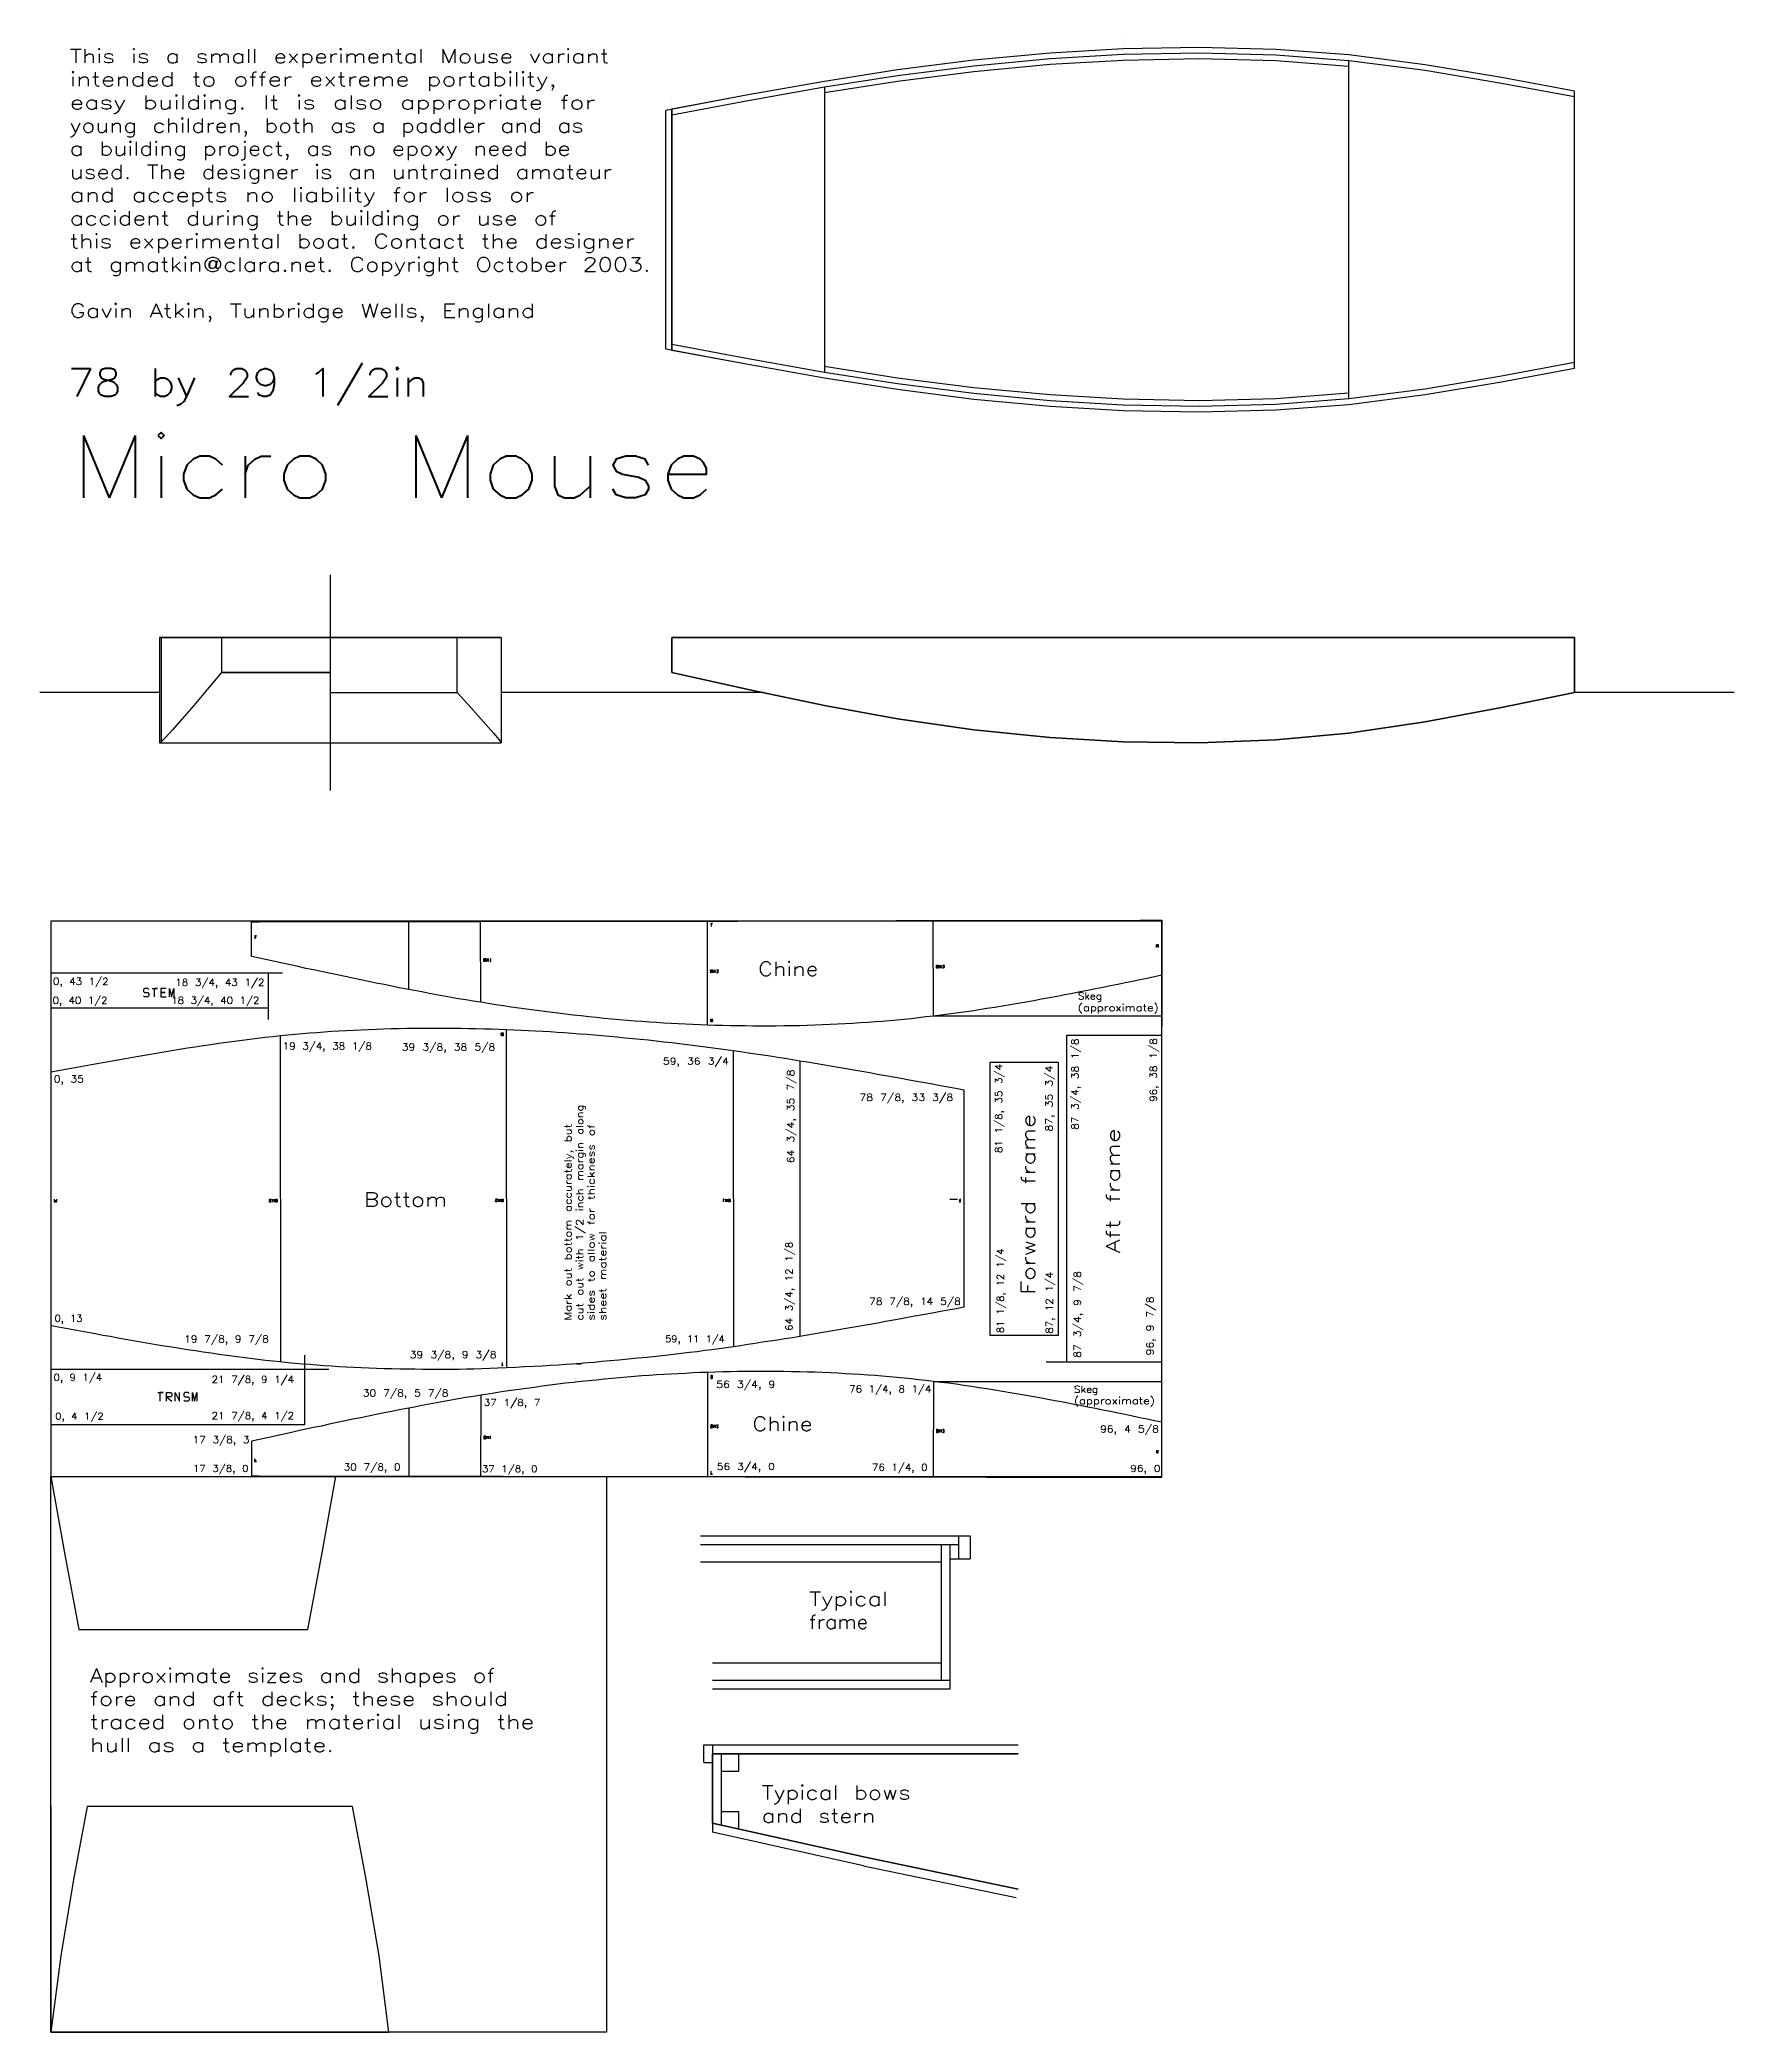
# Model space of a CAD drawing. Extents: x -22 to 125, y -48 to 124.
import ezdxf
from ezdxf.enums import TextEntityAlignment as Align

# ---------------------------------------------------------------- set-up
doc = ezdxf.new("R2010")
doc.units = 0
doc.layers.get('0').update_dxf_attribs({"linetype": 'CONTINUOUS'})
doc.styles.get("Standard").update_dxf_attribs({"font": 'TXT.SHX'})

msp = doc.modelspace()

# ---------------------------------------------------------------- texts
at = {"color": 7, "linetype": 'CONTINUOUS'}
for s, height, p, p2 in [('This is a small experimental Mouse variant ', 1.2, (-19.16, 121.99), (28.81, 121.99)), ('intended to offer extreme portability, ', 1.2, (-19.16, 119.99), (24.35, 119.99)), ('easy building. It is also appropriate for ', 1.2, (-19.16, 117.99), (27.69, 117.99)), ('young children, both as a paddler and as ', 1.2, (-19.16, 115.99), (26.58, 115.99)), ('a building project, as no epoxy need be ', 1.2, (-19.16, 113.99), (25.46, 113.99)), ('used. The designer is an untrained amateur', 1.2, (-19.16, 111.99), (27.69, 111.99)), ('and accepts no liability for loss or', 1.2, (-19.16, 109.99), (21, 109.99)), ('accident during the building or use of ', 1.2, (-19.16, 107.99), (24.35, 107.99)), ('this experimental boat. Contact the designer ', 1.2, (-19.16, 105.99), (31.04, 105.99)), ('at gmatkin@clara.net. Copyright October 2003.', 1.2, (-19.16, 103.99), (31.04, 103.99)), ('Gavin Atkin, Tunbridge Wells, England    ', 1.2, (-19.16, 99.99), (26.58, 99.99)), ('78 by 29 1/2in', 2.4, (-19.36, 93.19), (11.84, 93.19)), ('Micro Mouse', 5.4, (-19.09, 84.41), (36.71, 84.41)), ('0, 43 1/2', 0.6, (-20.6, 42.36), (-15.8, 42.36)), ('Chine', 1.2, (40.33, 43.13), (45.53, 43.13)), ('0, 40 1/2 ', 0.6, (-20.63, 40.71), (-15.33, 40.71)), ('18 3/4, 40 1/2 ', 0.6, (-10.39, 40.71), (-2.19, 40.71)), ('18 3/4, 43 1/2', 0.6, (-10.03, 42.25), (-2.33, 42.25)), ('Skeg ', 0.6, (67.95, 41.07), (70.65, 41.07)), ('(approximate)', 0.6, (67.95, 40.07), (74.95, 40.07)), ('19 3/4, 38 1/8', 0.6, (-0.75, 36.76), (6.95, 36.76)), ('39 3/8, 38 5/8 ', 0.6, (9.53, 36.68), (18.23, 36.68)), ('59, 36 3/4', 0.6, (32.1, 35.45), (37.8, 35.45)), ('0, 35 ', 0.6, (-20.54, 33.9), (-17.34, 33.9)), ('78 7/8, 33 3/8 ', 0.6, (49.09, 32.33), (57.79, 32.33)), ('Bottom', 1.2, (6.25, 23.2), (13.45, 23.2)), ('0, 13', 0.6, (-20.47, 13.23), (-18.07, 13.23)), ('78 7/8, 14 5/8', 0.6, (49.93, 14.69), (57.83, 14.69)), ('19 7/8, 9 7/8 ', 0.6, (-9.26, 11.44), (-1.36, 11.44)), ('59, 11 1/4 ', 0.6, (32.3, 11.46), (38, 11.46)), ('39 3/8, 9 3/8 ', 0.6, (10.23, 10.1), (18.33, 10.1)), ('0, 9 1/4', 0.6, (-20.56, 8.13), (-16.36, 8.13)), ('21 7/8, 9 1/4 ', 0.6, (-6.89, 7.95), (0.81, 7.95)), ('30 7/8, 5 7/8 ', 0.6, (6.17, 6.79), (14.17, 6.79)), ('56 3/4, 9', 0.6, (36.71, 7.53), (41.81, 7.53)), ('76 1/4, 8 1/4', 0.6, (48.2, 7.12), (55.3, 7.12)), ('Skeg ', 0.6, (67.62, 7.11), (70.31, 7.11)), ('0, 4 1/2', 0.6, (-20.42, 4.78), (-16.22, 4.78)), ('21 7/8, 4 1/2 ', 0.6, (-6.89, 4.82), (0.81, 4.82)), ('37 1/8, 7', 0.6, (16.62, 5.96), (21.52, 5.96)), ('(approximate)', 0.6, (67.62, 6.11), (74.62, 6.11)), ('17 3/8, 3', 0.6, (-8.53, 2.75), (-3.63, 2.75)), ('Chine', 1.2, (39.83, 3.82), (45.03, 3.82)), ('96, 4 5/8', 0.6, (69.87, 3.67), (74.97, 3.67)), ('17 3/8, 0', 0.6, (-8.51, 0.26), (-3.71, 0.26)), ('30 7/8, 0 ', 0.6, (4.52, 0.38), (10.02, 0.38)), ('37 1/8, 0', 0.6, (16.46, 0.23), (21.26, 0.23)), ('56 3/4, 0', 0.6, (36.76, 0.43), (41.76, 0.43)), ('76 1/4, 0', 0.6, (50.17, 0.36), (54.97, 0.36)), ('96, 0', 0.6, (72.49, 0.26), (75.09, 0.26)), ('Typical ', 1.2, (44.72, -11.3), (52.92, -11.3)), ('frame', 1.2, (44.72, -13.3), (49.84, -13.3)), ('Approximate sizes and shapes of ', 1.2, (-17.43, -17.93), (18.96, -17.93)), ('fore and aft decks; these should ', 1.2, (-17.43, -19.93), (20.1, -19.93)), ('traced onto the material using the ', 1.2, (-17.43, -21.93), (22.37, -21.93)), ('hull as a template.  ', 1.2, (-17.43, -23.93), (6.45, -23.93)), ('Typical bows ', 1.2, (40.64, -28.04), (54.84, -28.04)), ('and stern', 1.2, (40.64, -30.04), (50.47, -30.04))]:
    msp.add_text(s, height=height, dxfattribs=at).set_placement(p, p2, align=Align.FIT)
for s, height, p, p2 in [('87 3/4, 38 1/8', 0.6, (68.01, 29.81), (68.01, 37.71)), ('96, 38 1/8', 0.6, (74.77, 32.23), (74.77, 37.73)), ('64 3/4, 35 7/8 ', 0.6, (43.44, 26.93), (43.44, 35.63)), ('81 1/8, 35 3/4', 0.6, (61.42, 27.81), (61.42, 35.51)), ('87, 35 3/4', 0.6, (65.77, 29.67), (65.77, 35.37)), ('cut out with 1/2 inch margin along ', 0.6, (25.2, 13.34), (25.2, 32.64)), ('Mark out bottom accurately, but ', 0.6, (24.2, 13.34), (24.2, 30.99)), ('sides to allow for thickness of ', 0.6, (26.2, 13.34), (26.2, 30.99)), ('Forward frame', 1.2, (64.26, 15.58), (64.26, 31.18)), ('Aft frame', 1.2, (71.59, 19.14), (71.59, 29.94)), ('sheet material', 0.6, (27.2, 13.34), (27.2, 21.06)), ('64 3/4, 12 1/8', 0.6, (43.3, 12.45), (43.3, 20.15)), ('81 1/8, 12 1/4', 0.6, (61.55, 12.26), (61.55, 19.56)), ('87, 12 1/4 ', 0.6, (65.8, 12.21), (65.8, 18.11)), ('87 3/4, 9 7/8', 0.6, (68.22, 10.12), (68.22, 17.62)), ('96, 9 7/8 ', 0.6, (74.5, 10.33), (74.5, 16.03))]:
    msp.add_text(s, height=height, rotation=90, dxfattribs=at).set_placement(p, p2, align=Align.FIT)

# ---------------------------------------------------------------- linework, layer by layer
for p, q in [((71.86, 123.99), (71.86, 123.99)), ((58.96, 122.23), (52.36, 121.39)), ((58.96, 122.23), (52.36, 121.39)), ((65.56, 122.85), (58.96, 122.23)), ((65.56, 122.85), (58.96, 122.23)), ((65.56, 122.35), (58.96, 121.73)), ((65.56, 122.35), (58.96, 121.73)), ((71.86, 123.21), (65.56, 122.85)), ((71.86, 123.21), (65.56, 122.85)), ((71.86, 122.71), (65.56, 122.35)), ((71.86, 122.71), (65.56, 122.35)), ((71.86, 123.49), (71.86, 123.49)), ((78.46, 123.34), (71.86, 123.21)), ((78.46, 123.34), (71.86, 123.21)), ((71.86, 123.21), (71.86, 123.21)), ((71.86, 122.99), (71.86, 122.99)), ((78.46, 122.84), (71.86, 122.71)), ((78.46, 122.84), (71.86, 122.71)), ((71.86, 122.71), (71.86, 122.71)), ((78.46, 122.34), (71.86, 122.21)), ((78.46, 122.34), (71.86, 122.21)), ((85.06, 123.17), (78.46, 123.34)), ((85.06, 123.17), (78.46, 123.34)), ((85.06, 122.67), (78.46, 122.84)), ((85.06, 122.67), (78.46, 122.84)), ((85.06, 122.17), (78.46, 122.34)), ((85.06, 122.17), (78.46, 122.34)), ((91.36, 122.69), (85.06, 123.17)), ((91.36, 122.69), (85.06, 123.17)), ((91.36, 122.19), (85.06, 122.67)), ((91.36, 122.19), (85.06, 122.67)), ((91.36, 123.46), (91.36, 123.46)), ((91.36, 122.96), (91.36, 122.96)), ((91.36, 122.69), (91.36, 122.69)), ((97.96, 121.84), (91.36, 122.69)), ((97.96, 121.84), (91.36, 122.69)), ((91.36, 122.46), (91.36, 122.46)), ((52.36, 121.39), (46.06, 120.4)), ((52.36, 121.39), (46.06, 120.4)), ((52.36, 120.89), (46.06, 119.9)), ((52.36, 120.89), (46.06, 119.9)), ((52.36, 122.16), (52.36, 122.16)), ((58.96, 121.73), (52.36, 120.89)), ((58.96, 121.73), (52.36, 120.89)), ((52.36, 121.66), (52.36, 121.66)), ((52.36, 121.39), (52.36, 121.39)), ((58.96, 121.23), (52.36, 120.39)), ((58.96, 121.23), (52.36, 120.39)), ((52.36, 121.16), (52.36, 121.16)), ((52.36, 120.89), (52.36, 120.89)), ((65.56, 121.85), (58.96, 121.23)), ((65.56, 121.85), (58.96, 121.23)), ((71.86, 122.21), (65.56, 121.85)), ((71.86, 122.21), (65.56, 121.85)), ((71.86, 122.21), (71.86, 122.21)), ((91.36, 121.69), (85.06, 122.17)), ((91.36, 121.69), (85.06, 122.17)), ((91.36, 92.99), (91.36, 122.19)), ((91.36, 122.19), (91.36, 122.19)), ((97.96, 121.34), (91.36, 122.19)), ((97.96, 121.34), (91.36, 122.19)), ((91.36, 121.69), (91.36, 121.69)), ((104.56, 120.73), (97.96, 121.84)), ((104.56, 120.73), (97.96, 121.84)), ((104.56, 120.23), (97.96, 121.34)), ((104.56, 120.23), (97.96, 121.34)), ((110.86, 119.56), (104.56, 120.73)), ((110.86, 119.56), (104.56, 120.73)), ((39.46, 119.23), (32.36, 117.9)), ((39.46, 119.23), (32.86, 117.99)), ((46.06, 120.4), (39.46, 119.23)), ((46.06, 120.4), (39.46, 119.23)), ((46.06, 119.9), (39.46, 118.73)), ((46.06, 119.9), (39.46, 118.73)), ((52.36, 120.39), (46.06, 119.4)), ((52.36, 120.39), (46.06, 119.4)), ((52.36, 120.39), (52.36, 120.39)), ((110.86, 119.06), (104.56, 120.23)), ((110.86, 119.06), (104.56, 120.23)), ((110.86, 120.33), (110.86, 120.33)), ((110.86, 119.83), (110.86, 119.83)), ((110.86, 97.4), (110.86, 119.56)), ((110.86, 97.9), (110.86, 119.56)), ((110.86, 96.88), (110.86, 119.56)), ((110.86, 119.56), (110.86, 119.56)), ((110.86, 97.63), (110.86, 119.56)), ((110.86, 97.9), (110.86, 119.56)), ((110.86, 98.4), (110.86, 119.56)), ((110.86, 98.4), (110.86, 119.56)), ((110.86, 98.4), (110.86, 119.56)), ((110.86, 97.9), (110.86, 119.56)), ((110.86, 97.9), (110.86, 119.56)), ((110.86, 119.33), (110.86, 119.33)), ((110.86, 97.4), (110.86, 119.33)), ((110.86, 97.4), (110.86, 119.33)), ((110.86, 97.4), (110.86, 119.33)), ((110.86, 97.4), (110.86, 119.33)), ((110.86, 97.4), (110.86, 119.33)), ((110.86, 97.4), (110.86, 119.33)), ((110.86, 97.4), (110.86, 119.33)), ((110.86, 97.4), (110.86, 119.33)), ((110.86, 96.38), (110.86, 119.06)), ((110.86, 119.06), (110.86, 119.06)), ((110.86, 97.13), (110.86, 119.06)), ((110.86, 97.13), (110.86, 119.06)), ((110.86, 97.9), (110.86, 119.06)), ((110.86, 97.9), (110.86, 119.06)), ((110.86, 96.9), (110.86, 118.83)), ((110.86, 96.9), (110.86, 118.83)), ((110.86, 96.9), (110.86, 118.83)), ((110.86, 96.9), (110.86, 118.83)), ((110.86, 96.9), (110.86, 118.83)), ((110.86, 96.9), (110.86, 118.83)), ((32.86, 118.76), (32.86, 118.76)), ((39.46, 118.73), (32.86, 117.49)), ((39.46, 118.73), (32.86, 117.49)), ((32.86, 118.26), (32.86, 118.26)), ((32.86, 117.99), (32.86, 117.99)), ((32.86, 117.99), (32.86, 99.19)), ((32.86, 117.99), (32.86, 99.19)), ((32.86, 99.97), (32.86, 117.99)), ((32.86, 117.99), (32.86, 99.97)), ((32.86, 117.99), (32.86, 99.97)), ((32.86, 99.47), (32.86, 117.99)), ((32.86, 117.99), (32.86, 99.47)), ((32.86, 117.99), (32.86, 99.47)), ((32.86, 99.47), (32.86, 117.99)), ((32.86, 117.99), (32.86, 99.47)), ((32.86, 117.99), (32.86, 99.47)), ((32.86, 98.97), (32.86, 117.76)), ((32.86, 117.76), (32.86, 117.76)), ((32.86, 117.76), (32.86, 98.97)), ((32.86, 117.76), (32.86, 98.97)), ((32.86, 98.97), (32.86, 117.76)), ((32.86, 117.76), (32.86, 98.97)), ((32.86, 117.76), (32.86, 98.97)), ((32.86, 98.97), (32.86, 117.76)), ((32.86, 117.76), (32.86, 98.97)), ((32.86, 117.76), (32.86, 98.97)), ((32.86, 117.49), (32.86, 117.49)), ((32.86, 117.49), (32.86, 98.69)), ((32.86, 117.49), (32.86, 98.69)), ((32.86, 117.49), (32.86, 98.69)), ((32.86, 117.49), (32.86, 98.69)), ((32.86, 98.47), (32.86, 117.26)), ((32.86, 117.26), (32.86, 98.47)), ((32.86, 117.26), (32.86, 98.47)), ((32.86, 98.47), (32.86, 117.26)), ((32.86, 117.26), (32.86, 98.47)), ((32.86, 117.26), (32.86, 98.47)), ((110.86, 95.88), (110.86, 118.56)), ((110.86, 118.56), (110.86, 118.56)), ((110.86, 96.63), (110.86, 118.56)), ((110.86, 96.63), (110.86, 118.56)), ((110.86, 95.88), (110.86, 118.56)), ((110.86, 96.63), (110.86, 118.56)), ((110.86, 96.63), (110.86, 118.56)), ((110.86, 96.4), (110.86, 118.33)), ((110.86, 96.4), (110.86, 118.33)), ((110.86, 96.4), (110.86, 118.33)), ((110.86, 96.13), (110.86, 118.06)), ((110.86, 96.13), (110.86, 118.06)), ((110.86, 96.13), (110.86, 118.06)), ((110.86, 95.63), (110.86, 118.06)), ((110.86, 95.63), (110.86, 118.06)), ((110.86, 95.63), (110.86, 117.56)), ((110.86, 95.63), (110.86, 117.56)), ((110.86, 95.63), (110.86, 117.56)), ((32.86, 97.44), (32.86, 116.99)), ((32.86, 116.99), (32.86, 116.99)), ((32.86, 116.99), (32.86, 98.19)), ((32.86, 116.99), (32.86, 98.19)), ((32.86, 116.99), (32.86, 98.19)), ((32.86, 116.99), (32.86, 98.19)), ((32.86, 116.99), (32.86, 98.19)), ((32.86, 116.99), (32.86, 98.19)), ((32.86, 97.97), (32.86, 116.76)), ((32.86, 116.76), (32.86, 97.97)), ((32.86, 116.76), (32.86, 97.97)), ((32.86, 116.49), (32.86, 97.69)), ((32.86, 116.49), (32.86, 97.69)), ((32.86, 116.49), (32.86, 97.69)), ((32.86, 97.19), (32.86, 116.49)), ((32.86, 115.99), (32.86, 97.19)), ((32.86, 97.19), (32.86, 115.99)), ((32.86, 98.19), (32.86, 98.19)), ((32.36, 97.29), (39.46, 95.96)), ((32.86, 97.69), (32.86, 97.69)), ((32.86, 97.69), (39.46, 96.46)), ((32.86, 97.69), (39.46, 96.46)), ((32.86, 97.19), (32.86, 97.19)), ((32.86, 97.19), (39.46, 95.96)), ((39.46, 96.46), (46.06, 95.29)), ((39.46, 96.46), (46.06, 95.29)), ((110.86, 96.63), (110.86, 96.63)), ((39.46, 95.96), (46.06, 94.79)), ((39.46, 95.96), (46.06, 94.79)), ((46.06, 95.79), (52.36, 94.8)), ((46.06, 95.79), (52.36, 94.8)), ((46.06, 95.29), (52.36, 94.3)), ((46.06, 95.29), (52.36, 94.3)), ((46.06, 94.79), (52.36, 93.8)), ((46.06, 94.79), (52.36, 93.8)), ((52.36, 94.8), (52.36, 94.8)), ((52.36, 94.8), (58.96, 93.96)), ((52.36, 94.8), (58.96, 93.96)), ((97.96, 93.85), (104.56, 94.95)), ((97.96, 93.85), (104.56, 94.95)), ((104.56, 94.95), (110.86, 96.13)), ((104.56, 94.95), (110.86, 96.13)), ((104.56, 94.45), (110.86, 95.63)), ((104.56, 94.45), (110.86, 95.63)), ((110.86, 96.13), (110.86, 96.13)), ((110.86, 95.63), (110.86, 95.63)), ((52.36, 94.3), (52.36, 94.3)), ((52.36, 94.3), (58.96, 93.46)), ((52.36, 94.3), (58.96, 93.46)), ((52.36, 93.8), (52.36, 93.8)), ((52.36, 93.8), (58.96, 92.96)), ((52.36, 93.8), (58.96, 92.96)), ((58.96, 93.96), (65.56, 93.34)), ((58.96, 93.96), (65.56, 93.34)), ((58.96, 93.46), (65.56, 92.84)), ((58.96, 93.46), (65.56, 92.84)), ((58.96, 92.96), (65.56, 92.34)), ((58.96, 92.96), (65.56, 92.34)), ((65.56, 93.34), (71.86, 92.97)), ((65.56, 93.34), (71.86, 92.97)), ((71.86, 92.97), (71.86, 92.97)), ((71.86, 92.97), (78.46, 92.84)), ((71.86, 92.97), (78.46, 92.84)), ((78.46, 92.84), (85.06, 93.01)), ((78.46, 92.84), (85.06, 93.01)), ((85.06, 93.01), (91.36, 93.49)), ((85.06, 93.01), (91.36, 93.49)), ((85.06, 92.51), (91.36, 92.99)), ((85.06, 92.51), (91.36, 92.99)), ((91.36, 92.99), (97.96, 93.85)), ((91.36, 92.99), (97.96, 93.85)), ((91.36, 93.49), (91.36, 93.49)), ((91.36, 92.49), (97.96, 93.35)), ((91.36, 92.49), (97.96, 93.35)), ((91.36, 92.99), (91.36, 92.99)), ((97.96, 93.35), (104.56, 94.45)), ((97.96, 93.35), (104.56, 94.45)), ((65.56, 92.84), (71.86, 92.47)), ((65.56, 92.84), (71.86, 92.47)), ((65.56, 92.34), (71.86, 91.97)), ((65.56, 92.34), (71.86, 91.97)), ((71.86, 92.47), (71.86, 92.47)), ((71.86, 92.47), (78.46, 92.34)), ((71.86, 92.47), (78.46, 92.34)), ((71.86, 91.97), (71.86, 91.97)), ((71.86, 91.97), (78.46, 91.84)), ((71.86, 91.97), (78.46, 91.84)), ((78.46, 92.34), (85.06, 92.51)), ((78.46, 92.34), (85.06, 92.51)), ((78.46, 91.84), (85.06, 92.01)), ((78.46, 91.84), (85.06, 92.01)), ((85.06, 92.01), (91.36, 92.49)), ((85.06, 92.01), (91.36, 92.49)), ((91.36, 92.49), (91.36, 92.49)), ((-11.26, 72.34), (-11.39, 72.34)), ((-11.39, 72.34), (-11.22, 72.34)), ((-11.26, 72.34), (-11.26, 63.34)), ((-10.89, 72.34), (-11.26, 72.34)), ((-11.22, 72.34), (-10.74, 72.34)), ((-10.27, 72.34), (-10.89, 72.34)), ((-10.74, 72.34), (-9.88, 72.34)), ((-9.43, 72.34), (-10.27, 72.34)), ((-9.88, 72.34), (-8.78, 72.34)), ((-8.44, 72.34), (-9.43, 72.34)), ((-8.78, 72.34), (-7.6, 72.34)), ((-7.27, 72.34), (-8.44, 72.34)), ((-7.6, 72.34), (14.33, 72.34)), ((-6.04, 72.34), (-7.27, 72.34)), ((-6.04, 72.34), (-6.04, 69.34)), ((12.76, 72.34), (-6.04, 72.34)), ((14, 72.34), (12.76, 72.34)), ((15.17, 72.34), (14, 72.34)), ((14.33, 67.59), (14.33, 72.34)), ((14.33, 72.34), (15.5, 72.34)), ((16.16, 72.34), (15.17, 72.34)), ((15.5, 72.34), (16.61, 72.34)), ((17, 72.34), (16.16, 72.34)), ((16.61, 72.34), (17.46, 72.34)), ((17.62, 72.34), (17, 72.34)), ((17.46, 72.34), (17.94, 72.34)), ((17.98, 72.34), (17.62, 72.34)), ((17.94, 72.34), (18.11, 72.34)), ((18.11, 72.34), (17.98, 72.34)), ((32.86, 72.34), (32.86, 69.34)), ((32.86, 69.34), (32.86, 72.34)), ((32.86, 72.34), (39.46, 72.34)), ((39.46, 72.34), (32.86, 72.34)), ((32.86, 72.34), (32.86, 72.34)), ((39.46, 72.34), (46.06, 72.34)), ((46.06, 72.34), (39.46, 72.34)), ((46.06, 72.34), (52.36, 72.34)), ((52.36, 72.34), (46.06, 72.34)), ((52.36, 72.34), (58.96, 72.34)), ((58.96, 72.34), (52.36, 72.34)), ((58.96, 72.34), (65.56, 72.34)), ((65.56, 72.34), (58.96, 72.34)), ((65.56, 72.34), (71.86, 72.34)), ((71.86, 72.34), (65.56, 72.34)), ((71.86, 72.34), (78.46, 72.34)), ((78.46, 72.34), (71.86, 72.34)), ((78.46, 72.34), (85.06, 72.34)), ((85.06, 72.34), (78.46, 72.34)), ((85.06, 72.34), (91.36, 72.34)), ((91.36, 72.34), (85.06, 72.34)), ((91.36, 72.34), (97.96, 72.34)), ((97.96, 72.34), (91.36, 72.34)), ((97.96, 72.34), (104.56, 72.34)), ((104.56, 72.34), (97.96, 72.34)), ((104.56, 72.34), (110.86, 72.34)), ((110.86, 72.34), (104.56, 72.34)), ((110.86, 72.34), (110.86, 67.59)), ((110.86, 67.59), (110.86, 72.34)), ((110.86, 72.34), (110.86, 72.34)), ((-6.04, 69.34), (-7.27, 67.87)), ((-6.04, 69.34), (3.36, 69.34)), ((3.36, 69.34), (-6.04, 69.34)), ((32.86, 69.34), (32.86, 69.34)), ((32.86, 69.34), (39.46, 67.87)), ((39.46, 67.87), (32.86, 69.34)), ((32.86, 69.34), (32.86, 69.34)), ((-7.27, 67.87), (-8.44, 66.49)), ((3.36, 67.59), (14.33, 67.59)), ((3.36, 67.59), (14.33, 67.59)), ((14.33, 67.59), (15.5, 66.3)), ((39.46, 67.87), (46.06, 66.49)), ((46.06, 66.49), (39.46, 67.87)), ((104.56, 66.3), (110.86, 67.59)), ((110.86, 67.59), (104.56, 66.3)), ((110.86, 67.59), (110.86, 67.59)), ((110.86, 67.59), (110.86, 67.59)), ((-8.44, 66.49), (-9.43, 65.34)), ((15.5, 66.3), (16.61, 65.06)), ((46.06, 66.49), (52.36, 65.34)), ((52.36, 65.34), (46.06, 66.49)), ((97.96, 65.06), (104.56, 66.3)), ((104.56, 66.3), (97.96, 65.06)), ((-10.89, 63.71), (-11.26, 63.34)), ((-10.27, 64.39), (-10.89, 63.71)), ((-9.43, 65.34), (-10.27, 64.39)), ((16.61, 65.06), (17.46, 64.09)), ((17.46, 64.09), (17.94, 63.51)), ((52.36, 65.34), (52.36, 65.34)), ((52.36, 65.34), (58.96, 64.39)), ((58.96, 64.39), (52.36, 65.34)), ((58.96, 64.39), (65.56, 63.71)), ((65.56, 63.71), (58.96, 64.39)), ((65.56, 63.71), (71.86, 63.34)), ((71.86, 63.34), (65.56, 63.71)), ((85.06, 63.51), (91.36, 64.09)), ((91.36, 64.09), (85.06, 63.51)), ((91.36, 64.09), (97.96, 65.06)), ((97.96, 65.06), (91.36, 64.09)), ((91.36, 64.09), (91.36, 64.09)), ((-11.26, 63.34), (-11.39, 63.26)), ((17.94, 63.51), (18.11, 63.26)), ((71.86, 63.34), (71.86, 63.34)), ((71.86, 63.34), (78.46, 63.26)), ((78.46, 63.26), (71.86, 63.34)), ((78.46, 63.26), (85.06, 63.51)), ((85.06, 63.51), (78.46, 63.26)), ((-3.44, 44.8), (-3.45, 47.8)), ((-3.44, 44.8), (-3.45, 47.8)), ((-3.45, 47.8), (-3.45, 47.8)), ((-3.45, 47.8), (-2.78, 47.8)), ((-3.01, 46.58), (-3.17, 46.58)), ((-3.17, 46.58), (-3.17, 46.46)), ((-2.78, 47.8), (-2.11, 47.81)), ((-2.11, 47.81), (-1.44, 47.81)), ((-1.44, 47.81), (-0.77, 47.81)), ((-0.77, 47.81), (-0.1, 47.81)), ((-0.1, 47.81), (0.57, 47.81)), ((0.57, 47.81), (1.24, 47.81)), ((1.24, 47.81), (1.91, 47.81)), ((1.91, 47.81), (2.59, 47.81)), ((2.59, 47.81), (3.26, 47.81)), ((3.26, 47.81), (3.94, 47.82)), ((3.26, 47.81), (3.26, 47.81)), ((3.26, 47.81), (3.26, 47.81)), ((3.94, 47.82), (4.62, 47.82)), ((4.62, 47.82), (5.3, 47.82)), ((5.3, 47.82), (5.97, 47.82)), ((5.97, 47.82), (6.65, 47.82)), ((6.65, 47.82), (7.32, 47.82)), ((7.32, 47.82), (7.99, 47.82)), ((7.99, 47.82), (8.66, 47.82)), ((8.66, 47.82), (9.31, 47.82)), ((9.31, 47.82), (9.97, 47.82)), ((9.97, 47.82), (9.97, 47.82)), ((9.97, 47.82), (9.97, 47.82)), ((9.97, 47.82), (10.62, 47.82)), ((10.62, 47.82), (11.26, 47.83)), ((11.26, 47.83), (11.89, 47.83)), ((11.89, 47.83), (12.53, 47.83)), ((12.53, 47.83), (13.16, 47.83)), ((13.16, 47.83), (13.79, 47.83)), ((13.79, 47.83), (14.43, 47.83)), ((14.43, 47.83), (15.06, 47.83)), ((15.06, 47.83), (15.7, 47.83)), ((15.7, 47.83), (16.35, 47.83)), ((16.35, 47.83), (17, 47.84)), ((16.36, 40.84), (16.35, 47.83)), ((16.35, 47.83), (16.35, 47.83)), ((16.35, 47.83), (16.35, 47.83)), ((17, 47.84), (17.65, 47.84)), ((17.65, 47.84), (18.31, 47.84)), ((18.31, 47.84), (18.97, 47.84)), ((18.97, 47.84), (19.64, 47.84)), ((19.64, 47.84), (20.31, 47.84)), ((20.31, 47.84), (20.98, 47.84)), ((20.98, 47.84), (21.65, 47.84)), ((21.65, 47.84), (22.32, 47.84)), ((22.32, 47.84), (23, 47.84)), ((23, 47.84), (23.68, 47.85)), ((23, 47.84), (23, 47.84)), ((23, 47.84), (23, 47.84)), ((23.68, 47.85), (24.35, 47.85)), ((24.35, 47.85), (25.02, 47.85)), ((25.02, 47.85), (25.69, 47.85)), ((25.69, 47.85), (26.36, 47.85)), ((26.36, 47.85), (27.02, 47.85)), ((27.02, 47.85), (27.68, 47.85)), ((27.68, 47.85), (28.33, 47.85)), ((28.33, 47.85), (28.98, 47.85)), ((28.98, 47.85), (29.63, 47.85)), ((29.63, 47.85), (30.27, 47.86)), ((29.63, 47.85), (29.63, 47.85)), ((29.63, 47.85), (29.63, 47.85)), ((30.27, 47.86), (30.9, 47.86)), ((30.9, 47.86), (31.53, 47.86)), ((31.53, 47.86), (32.16, 47.86)), ((32.16, 47.86), (32.79, 47.86)), ((32.79, 47.86), (33.41, 47.86)), ((33.41, 47.86), (34.04, 47.86)), ((34.04, 47.86), (34.67, 47.86)), ((34.67, 47.86), (35.3, 47.86)), ((35.3, 47.86), (35.94, 47.86)), ((35.95, 38.86), (35.94, 47.86)), ((35.94, 47.86), (35.94, 47.86)), ((35.94, 47.86), (35.94, 47.86)), ((35.94, 47.86), (36.58, 47.86)), ((36.22, 47.64), (36.38, 47.65)), ((36.38, 47.65), (36.28, 47.64)), ((36.28, 47.64), (36.28, 47.39)), ((36.58, 47.86), (37.23, 47.86)), ((37.23, 47.86), (37.89, 47.86)), ((37.89, 47.86), (38.54, 47.86)), ((38.54, 47.86), (39.2, 47.87)), ((39.2, 47.87), (39.87, 47.87)), ((39.87, 47.87), (40.53, 47.87)), ((40.53, 47.87), (41.2, 47.87)), ((41.2, 47.87), (41.87, 47.87)), ((41.87, 47.87), (42.54, 47.87)), ((42.54, 47.87), (42.54, 47.87)), ((42.54, 47.87), (42.54, 47.87)), ((42.54, 47.87), (43.21, 47.87)), ((43.21, 47.87), (43.88, 47.88)), ((43.88, 47.88), (44.55, 47.88)), ((44.55, 47.88), (45.22, 47.88)), ((45.22, 47.88), (45.88, 47.88)), ((45.88, 47.88), (46.54, 47.88)), ((46.54, 47.88), (47.2, 47.88)), ((47.2, 47.88), (47.85, 47.88)), ((47.85, 47.88), (48.5, 47.88)), ((48.5, 47.88), (49.14, 47.88)), ((49.14, 47.88), (49.14, 47.88)), ((49.14, 47.88), (49.14, 47.88)), ((49.14, 47.88), (49.78, 47.88)), ((49.78, 47.88), (50.41, 47.88)), ((50.41, 47.88), (51.04, 47.89)), ((51.04, 47.89), (51.67, 47.88)), ((51.67, 47.88), (52.3, 47.89)), ((52.3, 47.89), (52.92, 47.89)), ((52.92, 47.89), (53.55, 47.89)), ((53.55, 47.89), (54.18, 47.89)), ((54.18, 47.89), (54.82, 47.89)), ((54.82, 47.89), (55.46, 47.89)), ((55.47, 39.64), (55.46, 47.89)), ((55.46, 47.89), (55.46, 47.89)), ((55.46, 47.89), (55.46, 47.89)), ((55.46, 47.89), (56.11, 47.89)), ((56.11, 47.89), (56.76, 47.89)), ((56.76, 47.89), (57.42, 47.89)), ((57.42, 47.89), (58.08, 47.89)), ((58.08, 47.89), (58.75, 47.89)), ((58.75, 47.89), (59.42, 47.89)), ((59.42, 47.89), (60.09, 47.9)), ((60.09, 47.9), (60.76, 47.9)), ((60.76, 47.9), (61.44, 47.9)), ((61.44, 47.9), (62.12, 47.9)), ((62.12, 47.9), (62.12, 47.9)), ((62.12, 47.9), (62.12, 47.9)), ((62.12, 47.9), (62.79, 47.9)), ((62.79, 47.9), (63.47, 47.9)), ((63.47, 47.9), (64.14, 47.9)), ((64.14, 47.9), (64.82, 47.9)), ((64.82, 47.9), (65.49, 47.91)), ((65.49, 47.91), (66.16, 47.91)), ((66.16, 47.91), (66.83, 47.9)), ((66.83, 47.9), (67.49, 47.9)), ((67.49, 47.9), (68.15, 47.91)), ((68.15, 47.91), (68.81, 47.91)), ((68.81, 47.91), (68.81, 47.91)), ((68.81, 47.91), (68.81, 47.91)), ((68.81, 47.91), (69.46, 47.91)), ((69.46, 47.91), (70.11, 47.91)), ((70.11, 47.91), (70.76, 47.91)), ((70.76, 47.91), (71.4, 47.91)), ((71.4, 47.91), (72.04, 47.91)), ((72.04, 47.91), (72.68, 47.91)), ((72.68, 47.91), (73.31, 47.92)), ((73.31, 47.92), (73.95, 47.92)), ((73.95, 47.92), (74.58, 47.92)), ((74.58, 47.92), (75.22, 47.92)), ((75.22, 47.92), (75.22, 47.92)), ((75.22, 47.92), (75.22, 43.17)), ((-2.77, 44.65), (-3.44, 44.8)), ((-3.44, 44.8), (-3.44, 44.8)), ((-3.17, 46.46), (-3.04, 46.46)), ((-3.04, 46.46), (-3.17, 46.46)), ((-3.17, 46.46), (-3.17, 46.33)), ((74.75, 45.79), (74.78, 45.82)), ((74.75, 45.58), (74.75, 45.79)), ((74.91, 45.7), (74.75, 45.7)), ((74.75, 45.7), (74.91, 45.7)), ((74.78, 45.82), (74.87, 45.82)), ((74.87, 45.82), (74.91, 45.79)), ((74.91, 45.79), (74.91, 45.7)), ((74.91, 45.7), (74.91, 45.57)), ((-0.78, 43.36), (-20.78, 43.36)), ((-20.78, 43.36), (-20.78, 40.36)), ((-2.11, 44.51), (-2.77, 44.65)), ((-1.43, 44.36), (-2.11, 44.51)), ((-1.98, 39.36), (-1.98, 43.36)), ((-0.76, 44.21), (-1.43, 44.36)), ((-0.1, 44.07), (-0.76, 44.21)), ((0.58, 43.92), (-0.1, 44.07)), ((1.25, 43.77), (0.58, 43.92)), ((1.92, 43.63), (1.25, 43.77)), ((2.6, 43.49), (1.92, 43.63)), ((3.27, 43.34), (2.6, 43.49)), ((3.95, 43.2), (3.27, 43.34)), ((3.27, 43.34), (3.27, 43.34)), ((3.27, 43.34), (3.27, 43.34)), ((4.63, 43.06), (3.95, 43.2)), ((5.3, 42.91), (4.63, 43.06)), ((16.63, 44.61), (16.76, 44.62)), ((16.63, 44.36), (16.63, 44.61)), ((16.76, 44.49), (16.63, 44.49)), ((16.63, 44.49), (16.76, 44.49)), ((16.76, 44.36), (16.63, 44.36)), ((16.76, 44.62), (16.79, 44.58)), ((16.79, 44.52), (16.76, 44.49)), ((16.76, 44.49), (16.79, 44.46)), ((16.79, 44.4), (16.76, 44.36)), ((16.79, 44.58), (16.79, 44.52)), ((16.79, 44.46), (16.79, 44.4)), ((16.88, 44.61), (16.88, 44.36)), ((16.88, 44.36), (16.88, 44.49)), ((16.88, 44.49), (17.04, 44.49)), ((17.04, 44.37), (17.04, 44.62)), ((17.04, 44.49), (17.04, 44.37)), ((17.16, 44.58), (17.2, 44.61)), ((17.16, 44.36), (17.23, 44.37)), ((17.2, 44.36), (17.16, 44.36)), ((17.2, 44.61), (17.2, 44.36)), ((36.22, 43.64), (36.35, 43.65)), ((36.23, 43.39), (36.22, 43.64)), ((36.35, 43.52), (36.23, 43.52)), ((36.23, 43.52), (36.35, 43.52)), ((36.35, 43.4), (36.23, 43.39)), ((36.35, 43.65), (36.38, 43.61)), ((36.38, 43.55), (36.35, 43.52)), ((36.35, 43.52), (36.38, 43.49)), ((36.38, 43.42), (36.35, 43.4)), ((36.38, 43.61), (36.38, 43.55)), ((36.38, 43.49), (36.38, 43.42)), ((36.48, 43.65), (36.48, 43.39)), ((36.48, 43.39), (36.48, 43.52)), ((36.48, 43.52), (36.63, 43.52)), ((36.63, 43.4), (36.63, 43.65)), ((36.63, 43.52), (36.63, 43.4)), ((36.72, 43.61), (36.76, 43.65)), ((36.85, 43.52), (36.72, 43.39)), ((36.72, 43.39), (36.88, 43.4)), ((36.76, 43.65), (36.85, 43.64)), ((36.85, 43.64), (36.88, 43.61)), ((36.88, 43.55), (36.85, 43.52)), ((36.88, 43.61), (36.88, 43.55)), ((36.88, 43.4), (36.88, 43.43)), ((55.75, 43.8), (55.75, 44.05)), ((55.75, 44.05), (55.87, 44.04)), ((55.87, 43.92), (55.75, 43.92)), ((55.75, 43.92), (55.87, 43.92)), ((55.87, 43.8), (55.75, 43.8)), ((55.87, 44.04), (55.91, 44.01)), ((55.91, 43.95), (55.87, 43.92)), ((55.87, 43.92), (55.91, 43.89)), ((55.91, 43.83), (55.87, 43.8)), ((55.91, 44.01), (55.91, 43.95)), ((55.91, 43.89), (55.91, 43.83)), ((56, 44.05), (56, 43.8)), ((56, 43.8), (56, 43.92)), ((56, 43.92), (56.15, 43.92)), ((56.15, 43.8), (56.16, 44.05)), ((56.15, 43.92), (56.15, 43.8)), ((56.25, 44.02), (56.28, 44.05)), ((56.28, 43.8), (56.25, 43.83)), ((56.28, 44.05), (56.37, 44.05)), ((56.37, 43.92), (56.28, 43.92)), ((56.28, 43.92), (56.37, 43.92)), ((56.37, 43.8), (56.28, 43.8)), ((56.37, 44.05), (56.41, 44.02)), ((56.41, 43.95), (56.37, 43.92)), ((56.37, 43.92), (56.41, 43.89)), ((56.4, 43.83), (56.37, 43.8)), ((56.41, 43.89), (56.4, 43.83)), ((56.41, 44.02), (56.41, 43.95)), ((74.59, 43.04), (73.95, 42.9)), ((75.22, 43.17), (74.59, 43.04)), ((75.22, 43.17), (75.22, 43.17)), ((-12.69, 42.04), (-12.79, 41.95)), ((-12.79, 41.95), (-12.79, 41.76)), ((-12.79, 41.76), (-12.69, 41.67)), ((-12.69, 41.3), (-12.79, 41.39)), ((-12.41, 42.04), (-12.69, 42.04)), ((-12.69, 41.67), (-12.41, 41.67)), ((-12.32, 41.95), (-12.41, 42.04)), ((-12.41, 41.67), (-12.32, 41.57)), ((-12.32, 41.39), (-12.41, 41.3)), ((-12.32, 41.57), (-12.32, 41.39)), ((-12.04, 42.04), (-11.56, 42.04)), ((-11.56, 42.04), (-11.85, 42.04)), ((-11.85, 42.04), (-11.85, 41.3)), ((-10.82, 42.04), (-11.29, 42.04)), ((-11.29, 42.04), (-11.29, 41.67)), ((-11.29, 41.67), (-10.91, 41.67)), ((-10.91, 41.67), (-11.29, 41.67)), ((-11.29, 41.67), (-11.29, 41.3)), ((-10.54, 41.3), (-10.54, 42.04)), ((-10.54, 42.04), (-10.35, 41.3)), ((-10.35, 41.3), (-10.16, 42.04)), ((-10.16, 42.04), (-10.16, 41.3)), ((5.99, 42.77), (5.3, 42.91)), ((6.66, 42.64), (5.99, 42.77)), ((7.33, 42.5), (6.66, 42.64)), ((8, 42.37), (7.33, 42.5)), ((8.67, 42.23), (8, 42.37)), ((9.32, 42.1), (8.67, 42.23)), ((9.98, 41.97), (9.32, 42.1)), ((10.63, 41.85), (9.98, 41.97)), ((9.98, 41.97), (9.98, 41.97)), ((9.98, 41.97), (9.98, 41.97)), ((11.27, 41.73), (10.63, 41.85)), ((11.9, 41.61), (11.27, 41.73)), ((12.54, 41.49), (11.9, 41.61)), ((13.17, 41.38), (12.54, 41.49)), ((13.8, 41.26), (13.17, 41.38)), ((66.17, 41.35), (65.5, 41.22)), ((66.83, 41.47), (66.17, 41.35)), ((67.5, 41.6), (66.83, 41.47)), ((68.16, 41.73), (67.5, 41.6)), ((68.82, 41.86), (68.16, 41.73)), ((69.47, 41.99), (68.82, 41.86)), ((68.82, 41.86), (68.82, 41.86)), ((68.82, 41.86), (68.82, 41.86)), ((70.12, 42.12), (69.47, 41.99)), ((70.77, 42.25), (70.12, 42.12)), ((71.41, 42.38), (70.77, 42.25)), ((72.05, 42.51), (71.41, 42.38)), ((72.68, 42.64), (72.05, 42.51)), ((73.32, 42.78), (72.68, 42.64)), ((73.95, 42.9), (73.32, 42.78)), ((-20.78, 40.36), (-1.98, 40.36)), ((-12.41, 41.3), (-12.69, 41.3)), ((-11.29, 41.3), (-10.82, 41.3)), ((14.44, 41.15), (13.8, 41.26)), ((15.07, 41.05), (14.44, 41.15)), ((15.71, 40.94), (15.07, 41.05)), ((16.36, 40.84), (15.71, 40.94)), ((17.01, 40.73), (16.36, 40.84)), ((16.36, 40.84), (16.36, 40.84)), ((16.36, 40.84), (16.36, 40.84)), ((17.66, 40.63), (17.01, 40.73)), ((18.32, 40.52), (17.66, 40.63)), ((18.98, 40.43), (18.32, 40.52)), ((19.65, 40.33), (18.98, 40.43)), ((20.32, 40.24), (19.65, 40.33)), ((20.99, 40.15), (20.32, 40.24)), ((21.66, 40.06), (20.99, 40.15)), ((22.34, 39.97), (21.66, 40.06)), ((23.01, 39.89), (22.34, 39.97)), ((23.69, 39.81), (23.01, 39.89)), ((23.01, 39.89), (23.01, 39.89)), ((23.01, 39.89), (23.01, 39.89)), ((24.36, 39.73), (23.69, 39.81)), ((25.03, 39.66), (24.36, 39.73)), ((25.7, 39.58), (25.03, 39.66)), ((55.47, 39.64), (54.83, 39.57)), ((56.12, 39.72), (55.47, 39.64)), ((55.47, 39.64), (55.47, 39.64)), ((55.47, 39.64), (55.47, 39.64)), ((56.77, 39.8), (56.12, 39.72)), ((57.43, 39.9), (56.77, 39.8)), ((58.1, 39.99), (57.43, 39.9)), ((58.76, 40.08), (58.1, 39.99)), ((59.43, 40.19), (58.76, 40.08)), ((60.1, 40.29), (59.43, 40.19)), ((60.77, 40.4), (60.1, 40.29)), ((61.45, 40.51), (60.77, 40.4)), ((62.12, 40.62), (61.45, 40.51)), ((62.81, 40.73), (62.12, 40.62)), ((62.12, 40.62), (62.12, 40.62)), ((62.12, 40.62), (62.12, 40.62)), ((63.48, 40.86), (62.81, 40.73)), ((64.15, 40.97), (63.48, 40.86)), ((64.83, 41.1), (64.15, 40.97)), ((65.5, 41.22), (64.83, 41.1)), ((-2.26, 37.81), (-1.61, 37.89)), ((-1.61, 37.89), (-0.96, 37.96)), ((-0.96, 37.96), (-0.32, 38.02)), ((-0.96, 37.96), (-0.95, 9.76)), ((-0.96, 37.96), (-0.96, 37.96)), ((-0.96, 37.96), (-0.96, 37.96)), ((-0.32, 38.02), (0.32, 38.08)), ((0.32, 38.08), (0.95, 38.14)), ((0.95, 38.14), (1.58, 38.2)), ((1.58, 38.2), (2.2, 38.24)), ((2.2, 38.24), (2.83, 38.29)), ((2.83, 38.29), (3.46, 38.33)), ((3.46, 38.33), (4.09, 38.37)), ((4.09, 38.37), (4.72, 38.41)), ((4.72, 38.41), (5.36, 38.44)), ((5.36, 38.44), (6.01, 38.47)), ((5.36, 38.44), (5.36, 38.44)), ((5.36, 38.44), (5.36, 38.44)), ((6.01, 38.47), (6.65, 38.5)), ((6.65, 38.5), (7.31, 38.52)), ((7.31, 38.52), (7.97, 38.55)), ((7.97, 38.55), (8.63, 38.57)), ((8.63, 38.57), (9.29, 38.58)), ((9.29, 38.58), (9.96, 38.59)), ((9.96, 38.59), (10.63, 38.6)), ((10.63, 38.6), (11.3, 38.61)), ((11.3, 38.61), (11.97, 38.61)), ((11.97, 38.61), (11.97, 38.61)), ((11.97, 38.61), (11.97, 38.61)), ((11.97, 38.61), (12.64, 38.61)), ((12.64, 38.61), (13.3, 38.61)), ((13.3, 38.61), (13.97, 38.61)), ((13.97, 38.61), (14.64, 38.6)), ((14.64, 38.6), (15.31, 38.58)), ((15.31, 38.58), (15.97, 38.57)), ((15.97, 38.57), (16.62, 38.55)), ((16.62, 38.55), (17.28, 38.53)), ((17.28, 38.53), (17.93, 38.51)), ((17.93, 38.51), (18.57, 38.49)), ((18.13, 38.18), (18.16, 38.21)), ((18.13, 38.11), (18.13, 38.18)), ((18.16, 38.08), (18.13, 38.11)), ((18.13, 38.05), (18.16, 38.08)), ((18.13, 37.99), (18.13, 38.05)), ((18.16, 37.95), (18.13, 37.99)), ((18.16, 38.21), (18.29, 38.21)), ((18.16, 38.08), (18.29, 38.08)), ((18.29, 38.08), (18.16, 38.08)), ((18.29, 37.95), (18.16, 37.95)), ((18.29, 38.21), (18.29, 37.95)), ((18.57, 38.49), (18.58, 9.25)), ((18.57, 38.49), (18.57, 38.49)), ((18.57, 38.49), (18.57, 38.49)), ((18.57, 38.49), (19.21, 38.46)), ((19.21, 38.46), (19.84, 38.43)), ((19.84, 38.43), (20.47, 38.4)), ((20.47, 38.4), (21.09, 38.37)), ((21.09, 38.37), (21.72, 38.33)), ((21.72, 38.33), (22.35, 38.3)), ((22.35, 38.3), (22.97, 38.26)), ((22.97, 38.26), (23.61, 38.22)), ((23.61, 38.22), (24.24, 38.17)), ((24.24, 38.17), (24.88, 38.12)), ((24.88, 38.12), (24.88, 38.12)), ((24.88, 38.12), (24.88, 38.12)), ((24.88, 38.12), (25.53, 38.07)), ((25.53, 38.07), (26.18, 38.02)), ((26.37, 39.52), (25.7, 39.58)), ((26.18, 38.02), (26.83, 37.97)), ((27.03, 39.45), (26.37, 39.52)), ((26.83, 37.97), (27.49, 37.91)), ((27.69, 39.39), (27.03, 39.45)), ((27.49, 37.91), (28.15, 37.85)), ((28.34, 39.33), (27.69, 39.39)), ((29, 39.27), (28.34, 39.33)), ((29.64, 39.22), (29, 39.27)), ((30.28, 39.18), (29.64, 39.22)), ((29.64, 39.22), (29.64, 39.22)), ((29.64, 39.22), (29.64, 39.22)), ((30.91, 39.13), (30.28, 39.18)), ((31.54, 39.08), (30.91, 39.13)), ((32.17, 39.04), (31.54, 39.08)), ((32.8, 39.01), (32.17, 39.04)), ((33.43, 38.98), (32.8, 39.01)), ((34.05, 38.94), (33.43, 38.98)), ((34.68, 38.91), (34.05, 38.94)), ((35.31, 38.89), (34.68, 38.91)), ((35.95, 38.86), (35.31, 38.89)), ((36.6, 38.84), (35.95, 38.86)), ((35.95, 38.86), (35.95, 38.86)), ((35.95, 38.86), (35.95, 38.86)), ((36.23, 39.39), (36.36, 39.4)), ((36.23, 39.14), (36.23, 39.39)), ((36.36, 39.27), (36.23, 39.27)), ((36.23, 39.27), (36.36, 39.27)), ((36.36, 39.14), (36.23, 39.14)), ((36.36, 39.4), (36.39, 39.36)), ((36.39, 39.3), (36.36, 39.27)), ((36.36, 39.27), (36.39, 39.24)), ((36.39, 39.17), (36.36, 39.14)), ((36.39, 39.36), (36.39, 39.3)), ((36.39, 39.24), (36.39, 39.17)), ((37.24, 38.82), (36.6, 38.84)), ((37.9, 38.81), (37.24, 38.82)), ((38.55, 38.79), (37.9, 38.81)), ((39.21, 38.79), (38.55, 38.79)), ((39.88, 38.78), (39.21, 38.79)), ((40.55, 38.77), (39.88, 38.78)), ((41.22, 38.78), (40.55, 38.77)), ((41.88, 38.78), (41.22, 38.78)), ((42.55, 38.79), (41.88, 38.78)), ((43.22, 38.8), (42.55, 38.79)), ((42.55, 38.79), (42.55, 38.79)), ((42.55, 38.79), (42.55, 38.79)), ((43.89, 38.81), (43.22, 38.8)), ((44.56, 38.83), (43.89, 38.81)), ((45.23, 38.85), (44.56, 38.83)), ((45.89, 38.88), (45.23, 38.85)), ((46.56, 38.91), (45.89, 38.88)), ((47.21, 38.94), (46.56, 38.91)), ((47.86, 38.97), (47.21, 38.94)), ((48.51, 39.01), (47.86, 38.97)), ((49.16, 39.05), (48.51, 39.01)), ((49.8, 39.09), (49.16, 39.05)), ((49.16, 39.05), (49.16, 39.05)), ((49.16, 39.05), (49.16, 39.05)), ((50.43, 39.14), (49.8, 39.09)), ((51.06, 39.19), (50.43, 39.14)), ((51.68, 39.24), (51.06, 39.19)), ((52.31, 39.3), (51.68, 39.24)), ((52.94, 39.36), (52.31, 39.3)), ((53.57, 39.42), (52.94, 39.36)), ((54.2, 39.49), (53.57, 39.42)), ((54.83, 39.57), (54.2, 39.49)), ((75.22, 37.96), (66.97, 37.96)), ((66.97, 37.96), (66.97, 23.86)), ((75.22, 23.86), (75.22, 37.96)), ((-13.69, 36.11), (-13.03, 36.22)), ((-13.03, 36.22), (-12.36, 36.34)), ((-12.36, 36.34), (-11.69, 36.45)), ((-11.69, 36.45), (-11.02, 36.57)), ((-11.02, 36.57), (-10.34, 36.68)), ((-10.34, 36.68), (-9.67, 36.79)), ((-9.67, 36.79), (-8.99, 36.89)), ((-8.99, 36.89), (-8.31, 37)), ((-8.31, 37), (-7.63, 37.1)), ((-7.63, 37.1), (-6.96, 37.2)), ((-7.63, 37.1), (-7.63, 37.1)), ((-7.63, 37.1), (-7.63, 37.1)), ((-6.96, 37.2), (-6.28, 37.3)), ((-6.28, 37.3), (-5.6, 37.39)), ((-5.6, 37.39), (-4.93, 37.49)), ((-4.93, 37.49), (-4.26, 37.57)), ((-4.26, 37.57), (-3.59, 37.66)), ((-3.59, 37.66), (-2.93, 37.74)), ((-2.93, 37.74), (-2.26, 37.81)), ((28.15, 37.85), (28.82, 37.78)), ((28.82, 37.78), (29.49, 37.71)), ((29.49, 37.71), (30.17, 37.65)), ((30.17, 37.65), (30.84, 37.58)), ((30.84, 37.58), (31.51, 37.51)), ((31.51, 37.51), (31.51, 37.51)), ((31.51, 37.51), (31.51, 37.51)), ((31.51, 37.51), (32.19, 37.43)), ((32.19, 37.43), (32.86, 37.36)), ((32.86, 37.36), (33.54, 37.27)), ((33.54, 37.27), (34.21, 37.19)), ((34.21, 37.19), (34.88, 37.11)), ((34.88, 37.11), (35.55, 37.02)), ((35.55, 37.02), (36.22, 36.94)), ((36.22, 36.94), (36.88, 36.85)), ((36.88, 36.85), (37.53, 36.76)), ((37.53, 36.76), (38.18, 36.67)), ((38.18, 36.67), (38.2, 11.08)), ((38.18, 36.67), (38.18, 36.67)), ((38.18, 36.67), (38.18, 36.67)), ((38.18, 36.67), (38.83, 36.58)), ((38.83, 36.58), (39.47, 36.48)), ((39.47, 36.48), (40.1, 36.39)), ((40.1, 36.39), (40.74, 36.3)), ((40.74, 36.3), (41.38, 36.2)), ((41.38, 36.2), (42.01, 36.1)), ((-20.78, 34.82), (-20.14, 34.93)), ((-20.78, 34.82), (-20.78, 34.82)), ((-20.14, 34.93), (-19.51, 35.05)), ((-19.51, 35.05), (-18.87, 35.17)), ((-18.87, 35.17), (-18.23, 35.29)), ((-18.23, 35.29), (-17.59, 35.41)), ((-17.59, 35.41), (-16.95, 35.52)), ((-16.95, 35.52), (-16.3, 35.64)), ((-16.3, 35.64), (-15.66, 35.76)), ((-15.66, 35.76), (-15, 35.88)), ((-15, 35.88), (-14.35, 35.99)), ((-14.35, 35.99), (-13.69, 36.11)), ((-14.35, 35.99), (-14.35, 35.99)), ((-14.35, 35.99), (-14.35, 35.99)), ((42.01, 36.1), (42.65, 36)), ((42.65, 36), (43.29, 35.89)), ((43.29, 35.89), (43.94, 35.79)), ((43.94, 35.79), (44.59, 35.68)), ((44.59, 35.68), (44.59, 35.68)), ((44.59, 35.68), (44.59, 35.68)), ((44.59, 35.68), (45.25, 35.58)), ((45.25, 35.58), (45.91, 35.47)), ((45.91, 35.47), (46.57, 35.35)), ((46.57, 35.35), (47.25, 35.24)), ((47.25, 35.24), (47.93, 35.12)), ((47.93, 35.12), (48.6, 35)), ((48.6, 35), (49.29, 34.88)), ((49.29, 34.88), (49.97, 34.76)), ((49.97, 34.76), (50.65, 34.64)), ((50.65, 34.64), (51.33, 34.52)), ((51.33, 34.52), (51.33, 34.52)), ((51.33, 34.52), (51.33, 34.52)), ((51.33, 34.52), (52.01, 34.4)), ((52.01, 34.4), (52.69, 34.27)), ((52.69, 34.27), (53.37, 34.15)), ((53.37, 34.15), (54.04, 34.03)), ((54.04, 34.03), (54.72, 33.9)), ((54.72, 33.9), (55.4, 33.78)), ((55.4, 33.78), (56.07, 33.66)), ((56.07, 33.66), (56.75, 33.53)), ((56.75, 33.53), (57.42, 33.41)), ((57.42, 33.41), (58.09, 33.28)), ((58.09, 33.28), (58.1, 14.49)), ((-20.77, 12.89), (-20.77, 23.85)), ((-20.46, 23.69), (-20.46, 23.82)), ((-20.46, 23.6), (-20.46, 23.69)), ((-20.46, 23.69), (-20.31, 23.69)), ((-20.31, 23.69), (-20.46, 23.69)), ((-20.43, 23.57), (-20.46, 23.6)), ((-20.34, 23.57), (-20.43, 23.57)), ((-20.31, 23.6), (-20.34, 23.57)), ((-20.3, 23.82), (-20.31, 23.6)), ((-1.89, 23.79), (-1.86, 23.83)), ((-1.89, 23.73), (-1.89, 23.79)), ((-1.86, 23.7), (-1.89, 23.73)), ((-1.89, 23.67), (-1.86, 23.7)), ((-1.89, 23.61), (-1.89, 23.67)), ((-1.86, 23.57), (-1.89, 23.61)), ((-1.86, 23.83), (-1.77, 23.83)), ((-1.86, 23.7), (-1.77, 23.7)), ((-1.77, 23.7), (-1.86, 23.7)), ((-1.77, 23.58), (-1.86, 23.57)), ((-1.77, 23.83), (-1.74, 23.8)), ((-1.74, 23.61), (-1.77, 23.58)), ((-1.65, 23.7), (-1.65, 23.83)), ((-1.65, 23.83), (-1.65, 23.58)), ((-1.49, 23.7), (-1.65, 23.7)), ((-1.49, 23.58), (-1.49, 23.83)), ((-1.49, 23.83), (-1.49, 23.7)), ((-1.39, 23.79), (-1.36, 23.83)), ((-1.39, 23.73), (-1.39, 23.79)), ((-1.36, 23.7), (-1.39, 23.73)), ((-1.39, 23.67), (-1.36, 23.7)), ((-1.39, 23.61), (-1.39, 23.67)), ((-1.36, 23.58), (-1.39, 23.61)), ((-1.36, 23.83), (-1.24, 23.83)), ((-1.36, 23.7), (-1.24, 23.7)), ((-1.24, 23.7), (-1.36, 23.7)), ((-1.24, 23.58), (-1.36, 23.58)), ((-1.24, 23.83), (-1.24, 23.58)), ((17.8, 23.84), (17.64, 23.84)), ((17.64, 23.84), (17.64, 23.81)), ((17.64, 23.68), (17.67, 23.71)), ((17.64, 23.62), (17.64, 23.68)), ((17.67, 23.59), (17.64, 23.62)), ((17.67, 23.71), (17.8, 23.84)), ((17.76, 23.59), (17.67, 23.59)), ((17.8, 23.62), (17.76, 23.59)), ((17.89, 23.71), (17.89, 23.83)), ((17.89, 23.83), (17.89, 23.59)), ((18.04, 23.71), (17.89, 23.71)), ((18.04, 23.59), (18.04, 23.83)), ((18.04, 23.83), (18.04, 23.71)), ((18.14, 23.8), (18.17, 23.83)), ((18.14, 23.74), (18.14, 23.8)), ((18.17, 23.71), (18.14, 23.74)), ((18.14, 23.68), (18.17, 23.71)), ((18.14, 23.62), (18.14, 23.68)), ((18.17, 23.59), (18.14, 23.62)), ((18.17, 23.83), (18.3, 23.83)), ((18.17, 23.71), (18.29, 23.71)), ((18.29, 23.71), (18.17, 23.71)), ((18.29, 23.59), (18.17, 23.59)), ((18.3, 23.83), (18.29, 23.59)), ((37.38, 23.84), (37.32, 23.84)), ((37.34, 23.6), (37.35, 23.84)), ((37.37, 23.63), (37.34, 23.6)), ((37.35, 23.84), (37.38, 23.84)), ((37.5, 23.72), (37.5, 23.84)), ((37.5, 23.84), (37.5, 23.6)), ((37.66, 23.72), (37.5, 23.72)), ((37.66, 23.6), (37.66, 23.84)), ((37.66, 23.84), (37.66, 23.72)), ((37.75, 23.81), (37.78, 23.84)), ((37.75, 23.75), (37.75, 23.81)), ((37.78, 23.72), (37.75, 23.75)), ((37.75, 23.69), (37.78, 23.72)), ((37.75, 23.63), (37.75, 23.69)), ((37.78, 23.6), (37.75, 23.63)), ((37.78, 23.84), (37.91, 23.84)), ((37.78, 23.72), (37.91, 23.72)), ((37.91, 23.72), (37.78, 23.72)), ((37.91, 23.6), (37.78, 23.6)), ((37.91, 23.84), (37.91, 23.6)), ((57.66, 23.6), (57.82, 23.6)), ((57.82, 23.73), (57.69, 23.73)), ((57.69, 23.73), (57.82, 23.73)), ((57.82, 23.73), (57.82, 23.86)), ((57.82, 23.6), (57.82, 23.73)), ((66.97, 23.86), (66.97, 9.76)), ((75.22, 9.76), (75.22, 23.86)), ((54.73, 13.86), (54.05, 13.74)), ((55.4, 13.99), (54.73, 13.86)), ((56.08, 14.11), (55.4, 13.99)), ((56.75, 14.24), (56.08, 14.11)), ((57.43, 14.36), (56.75, 14.24)), ((58.1, 14.49), (57.43, 14.36)), ((-20.14, 12.77), (-20.77, 12.89)), ((-20.77, 12.89), (-20.77, 12.89)), ((-19.5, 12.65), (-20.14, 12.77)), ((-18.86, 12.53), (-19.5, 12.65)), ((-18.22, 12.41), (-18.86, 12.53)), ((-17.58, 12.3), (-18.22, 12.41)), ((-16.93, 12.18), (-17.58, 12.3)), ((-16.29, 12.06), (-16.93, 12.18)), ((-15.64, 11.95), (-16.29, 12.06)), ((44.6, 12.08), (43.94, 11.96)), ((45.26, 12.18), (44.6, 12.08)), ((44.6, 12.08), (44.6, 12.08)), ((44.6, 12.08), (44.6, 12.08)), ((45.93, 12.3), (45.26, 12.18)), ((46.6, 12.41), (45.93, 12.3)), ((47.27, 12.53), (46.6, 12.41)), ((47.95, 12.64), (47.27, 12.53)), ((48.62, 12.76), (47.95, 12.64)), ((49.3, 12.88), (48.62, 12.76)), ((49.98, 13), (49.3, 12.88)), ((50.66, 13.12), (49.98, 13)), ((51.34, 13.25), (50.66, 13.12)), ((52.02, 13.37), (51.34, 13.25)), ((51.34, 13.25), (51.34, 13.25)), ((51.34, 13.25), (51.34, 13.25)), ((52.7, 13.49), (52.02, 13.37)), ((53.37, 13.62), (52.7, 13.49)), ((54.05, 13.74), (53.37, 13.62)), ((-14.99, 11.83), (-15.64, 11.95)), ((-14.34, 11.71), (-14.99, 11.83)), ((-13.68, 11.6), (-14.34, 11.71)), ((-14.34, 11.71), (-14.34, 11.71)), ((-14.34, 11.71), (-14.34, 11.71)), ((-13.02, 11.48), (-13.68, 11.6)), ((-12.35, 11.37), (-13.02, 11.48)), ((-11.68, 11.25), (-12.35, 11.37)), ((-11.01, 11.14), (-11.68, 11.25)), ((-10.33, 11.03), (-11.01, 11.14)), ((-9.65, 10.92), (-10.33, 11.03)), ((-8.98, 10.82), (-9.65, 10.92)), ((-8.3, 10.71), (-8.98, 10.82)), ((-7.62, 10.61), (-8.3, 10.71)), ((-6.94, 10.51), (-7.62, 10.61)), ((-7.62, 10.61), (-7.62, 10.61)), ((-7.62, 10.61), (-7.62, 10.61)), ((-6.27, 10.41), (-6.94, 10.51)), ((-5.59, 10.32), (-6.27, 10.41)), ((1.15, 4.36), (1.15, 10.36)), ((33.02, 10.4), (32.29, 10.32)), ((33.72, 10.48), (33.02, 10.4)), ((34.4, 10.57), (33.72, 10.48)), ((35.06, 10.65), (34.4, 10.57)), ((35.71, 10.74), (35.06, 10.65)), ((36.34, 10.82), (35.71, 10.74)), ((36.96, 10.9), (36.34, 10.82)), ((37.58, 10.99), (36.96, 10.9)), ((38.2, 11.08), (37.58, 10.99)), ((38.82, 11.17), (38.2, 11.08)), ((38.2, 11.08), (38.2, 11.08)), ((38.2, 11.08), (38.2, 11.08)), ((39.44, 11.27), (38.82, 11.17)), ((40.07, 11.36), (39.44, 11.27)), ((40.71, 11.46), (40.07, 11.36)), ((41.35, 11.56), (40.71, 11.46)), ((41.99, 11.66), (41.35, 11.56)), ((42.63, 11.76), (41.99, 11.66)), ((43.29, 11.86), (42.63, 11.76)), ((43.94, 11.96), (43.29, 11.86)), ((3.22, 9.11), (-20.78, 9.11)), ((-20.78, 9.11), (-20.78, 4.36)), ((-4.91, 10.23), (-5.59, 10.32)), ((-4.24, 10.14), (-4.91, 10.23)), ((-3.57, 10.06), (-4.24, 10.14)), ((-2.91, 9.97), (-3.57, 10.06)), ((-2.25, 9.9), (-2.91, 9.97)), ((-1.6, 9.83), (-2.25, 9.9)), ((-0.95, 9.76), (-1.6, 9.83)), ((-0.31, 9.7), (-0.95, 9.76)), ((-0.95, 9.76), (-0.95, 9.76)), ((-0.95, 9.76), (-0.95, 9.76)), ((0.32, 9.63), (-0.31, 9.7)), ((0.95, 9.58), (0.32, 9.63)), ((1.58, 9.53), (0.95, 9.58)), ((2.21, 9.48), (1.58, 9.53)), ((2.83, 9.43), (2.21, 9.48)), ((3.46, 9.39), (2.83, 9.43)), ((4.09, 9.35), (3.46, 9.39)), ((4.73, 9.31), (4.09, 9.35)), ((5.37, 9.28), (4.73, 9.31)), ((6.03, 9.25), (5.37, 9.28)), ((5.37, 9.28), (5.37, 9.28)), ((5.37, 9.28), (5.37, 9.28)), ((6.69, 9.23), (6.03, 9.25)), ((7.35, 9.2), (6.69, 9.23)), ((8.02, 9.18), (7.35, 9.2)), ((8.69, 9.16), (8.02, 9.18)), ((9.36, 9.15), (8.69, 9.16)), ((10.02, 9.13), (9.36, 9.15)), ((10.68, 9.13), (10.02, 9.13)), ((11.34, 9.12), (10.68, 9.13)), ((11.98, 9.11), (11.34, 9.12)), ((12.62, 9.11), (11.98, 9.11)), ((11.98, 9.11), (11.98, 9.11)), ((11.98, 9.11), (11.98, 9.11)), ((13.25, 9.11), (12.62, 9.11)), ((13.87, 9.11), (13.25, 9.11)), ((14.5, 9.12), (13.87, 9.11)), ((15.14, 9.13), (14.5, 9.12)), ((15.79, 9.15), (15.14, 9.13)), ((16.45, 9.16), (15.79, 9.15)), ((17.14, 9.19), (16.45, 9.16)), ((17.84, 9.22), (17.14, 9.19)), ((18.58, 9.25), (17.84, 9.22)), ((18.3, 9.47), (18.14, 9.47)), ((18.14, 9.47), (18.24, 9.47)), ((18.24, 9.47), (18.24, 9.72)), ((19.35, 9.29), (18.58, 9.25)), ((18.58, 9.25), (18.58, 9.25)), ((18.58, 9.25), (18.58, 9.25)), ((20.13, 9.33), (19.35, 9.29)), ((20.91, 9.37), (20.13, 9.33)), ((21.67, 9.41), (20.91, 9.37)), ((22.4, 9.46), (21.67, 9.41)), ((23.07, 9.5), (22.4, 9.46)), ((23.67, 9.54), (23.07, 9.5)), ((24.19, 9.58), (23.67, 9.54)), ((24.6, 9.6), (24.19, 9.58)), ((24.89, 9.61), (24.6, 9.6)), ((24.71, 9.6), (24.65, 9.59)), ((24.65, 9.59), (24.67, 9.59)), ((24.67, 9.59), (24.75, 9.6)), ((24.89, 9.61), (24.71, 9.6)), ((24.75, 9.6), (24.86, 9.6)), ((24.86, 9.6), (24.98, 9.61)), ((25.21, 9.65), (24.89, 9.61)), ((25.05, 9.63), (24.89, 9.61)), ((24.89, 9.61), (24.89, 9.61)), ((24.89, 9.61), (24.89, 9.61)), ((24.89, 9.61), (24.89, 9.61)), ((24.89, 9.61), (24.89, 9.61)), ((24.98, 9.61), (25.07, 9.62)), ((25.1, 9.63), (25.05, 9.63)), ((25.07, 9.62), (25.1, 9.63)), ((25.65, 9.68), (25.21, 9.65)), ((26.2, 9.73), (25.65, 9.68)), ((26.83, 9.79), (26.2, 9.73)), ((27.54, 9.85), (26.83, 9.79)), ((28.3, 9.92), (27.54, 9.85)), ((29.1, 10), (28.3, 9.92)), ((29.92, 10.08), (29.1, 10)), ((30.73, 10.16), (29.92, 10.08)), ((31.53, 10.24), (30.73, 10.16)), ((31.54, 8.64), (30.91, 8.59)), ((32.29, 10.32), (31.53, 10.24)), ((31.53, 10.24), (31.53, 10.24)), ((31.53, 10.24), (31.53, 10.24)), ((32.17, 8.68), (31.54, 8.64)), ((32.8, 8.71), (32.17, 8.68)), ((33.43, 8.75), (32.8, 8.71)), ((34.05, 8.78), (33.43, 8.75)), ((34.68, 8.81), (34.05, 8.78)), ((35.31, 8.84), (34.68, 8.81)), ((35.95, 8.86), (35.31, 8.84)), ((35.95, 8.86), (35.94, -0.14)), ((36.6, 8.88), (35.95, 8.86)), ((35.95, 8.86), (35.95, 8.86)), ((35.95, 8.86), (35.95, 8.86)), ((37.24, 8.9), (36.6, 8.88)), ((37.9, 8.91), (37.24, 8.9)), ((38.55, 8.93), (37.9, 8.91)), ((39.21, 8.94), (38.55, 8.93)), ((39.88, 8.94), (39.21, 8.94)), ((40.55, 8.95), (39.88, 8.94)), ((41.22, 8.94), (40.55, 8.95)), ((41.88, 8.94), (41.22, 8.94)), ((42.55, 8.94), (41.88, 8.94)), ((43.22, 8.92), (42.55, 8.94)), ((42.55, 8.94), (42.55, 8.94)), ((42.55, 8.94), (42.55, 8.94)), ((43.89, 8.91), (43.22, 8.92)), ((44.56, 8.89), (43.89, 8.91)), ((45.23, 8.87), (44.56, 8.89)), ((45.89, 8.84), (45.23, 8.87)), ((46.56, 8.82), (45.89, 8.84)), ((47.21, 8.79), (46.56, 8.82)), ((47.86, 8.75), (47.21, 8.79)), ((48.51, 8.72), (47.86, 8.75)), ((49.16, 8.67), (48.51, 8.72)), ((49.8, 8.63), (49.16, 8.67)), ((49.16, 8.67), (49.16, 8.67)), ((49.16, 8.67), (49.16, 8.67)), ((50.43, 8.58), (49.8, 8.63)), ((65.22, 9.76), (75.22, 9.76)), ((-11.55, 7.12), (-11.09, 7.12)), ((-11.09, 7.12), (-11.37, 7.12)), ((-11.37, 7.12), (-11.37, 6.37)), ((-10.8, 6.37), (-10.8, 7.12)), ((-10.8, 7.12), (-10.43, 7.12)), ((-10.43, 7.12), (-10.34, 7.03)), ((-10.34, 7.03), (-10.34, 6.84)), ((-10.05, 6.37), (-10.05, 7.12)), ((-10.05, 7.12), (-9.68, 6.37)), ((-9.68, 6.37), (-9.68, 7.12)), ((-9.21, 7.12), (-9.3, 7.03)), ((-9.3, 7.03), (-9.3, 6.84)), ((-8.93, 7.12), (-9.21, 7.12)), ((-8.84, 7.03), (-8.93, 7.12)), ((-8.55, 6.37), (-8.55, 7.12)), ((-8.55, 7.12), (-8.37, 6.37)), ((-8.37, 6.37), (-8.18, 7.12)), ((-8.18, 7.12), (-8.18, 6.37)), ((16.36, 6.89), (15.71, 6.78)), ((16.36, 6.89), (16.35, -0.11)), ((17.01, 6.99), (16.36, 6.89)), ((16.36, 6.89), (16.36, 6.89)), ((16.36, 6.89), (16.36, 6.89)), ((17.66, 7.1), (17.01, 6.99)), ((18.32, 7.2), (17.66, 7.1)), ((18.98, 7.29), (18.32, 7.2)), ((19.65, 7.39), (18.98, 7.29)), ((20.32, 7.48), (19.65, 7.39)), ((20.99, 7.57), (20.32, 7.48)), ((21.66, 7.66), (20.99, 7.57)), ((22.34, 7.75), (21.66, 7.66)), ((23.01, 7.83), (22.34, 7.75)), ((23.69, 7.92), (23.01, 7.83)), ((23.01, 7.83), (23.01, 7.83)), ((23.01, 7.83), (23.01, 7.83)), ((24.36, 7.99), (23.69, 7.92)), ((25.03, 8.07), (24.36, 7.99)), ((25.7, 8.14), (25.03, 8.07)), ((26.37, 8.2), (25.7, 8.14)), ((27.03, 8.27), (26.37, 8.2)), ((27.69, 8.33), (27.03, 8.27)), ((28.34, 8.39), (27.69, 8.33)), ((29, 8.45), (28.34, 8.39)), ((29.64, 8.5), (29, 8.45)), ((30.28, 8.55), (29.64, 8.5)), ((29.64, 8.5), (29.64, 8.5)), ((29.64, 8.5), (29.64, 8.5)), ((30.91, 8.59), (30.28, 8.55)), ((36.23, 8.58), (36.23, 8.33)), ((36.36, 8.58), (36.23, 8.58)), ((36.36, 8.45), (36.23, 8.46)), ((36.23, 8.46), (36.36, 8.45)), ((36.23, 8.33), (36.36, 8.33)), ((36.39, 8.55), (36.36, 8.58)), ((36.36, 8.45), (36.39, 8.48)), ((36.39, 8.42), (36.36, 8.45)), ((36.36, 8.33), (36.39, 8.36)), ((36.39, 8.48), (36.39, 8.55)), ((36.39, 8.36), (36.39, 8.42)), ((51.06, 8.53), (50.43, 8.58)), ((51.68, 8.48), (51.06, 8.53)), ((52.31, 8.42), (51.68, 8.48)), ((52.94, 8.36), (52.31, 8.42)), ((53.57, 8.3), (52.94, 8.36)), ((54.2, 8.23), (53.57, 8.3)), ((54.83, 8.16), (54.2, 8.23)), ((55.47, 8.08), (54.83, 8.16)), ((55.47, 8.08), (55.46, -0.17)), ((56.12, 8), (55.47, 8.08)), ((55.47, 8.08), (55.47, 8.08)), ((55.47, 8.08), (55.47, 8.08)), ((56.77, 7.92), (56.12, 8)), ((57.43, 7.83), (56.77, 7.92)), ((58.1, 7.74), (57.43, 7.83)), ((58.76, 7.64), (58.1, 7.74)), ((59.43, 7.54), (58.76, 7.64)), ((60.1, 7.43), (59.43, 7.54)), ((60.77, 7.33), (60.1, 7.43)), ((61.45, 7.21), (60.77, 7.33)), ((62.12, 7.1), (61.45, 7.21)), ((62.81, 6.99), (62.12, 7.1)), ((62.12, 7.1), (62.12, 7.1)), ((62.12, 7.1), (62.12, 7.1)), ((63.48, 6.87), (62.81, 6.99)), ((-10.43, 6.75), (-10.8, 6.75)), ((-10.8, 6.75), (-10.34, 6.37)), ((-10.34, 6.84), (-10.43, 6.75)), ((-9.3, 6.84), (-9.21, 6.75)), ((-9.21, 6.37), (-9.3, 6.46)), ((-9.21, 6.75), (-8.93, 6.75)), ((-8.93, 6.37), (-9.21, 6.37)), ((-8.93, 6.75), (-8.84, 6.65)), ((-8.84, 6.46), (-8.93, 6.37)), ((-8.84, 6.65), (-8.84, 6.46)), ((7.33, 5.23), (6.66, 5.09)), ((8, 5.36), (7.33, 5.23)), ((8.67, 5.49), (8, 5.36)), ((9.32, 5.62), (8.67, 5.49)), ((9.98, 5.75), (9.32, 5.62)), ((10.63, 5.87), (9.98, 5.75)), ((9.98, 5.75), (9.98, 5.75)), ((9.98, 5.75), (9.98, 5.75)), ((11.27, 5.99), (10.63, 5.87)), ((11.9, 6.11), (11.27, 5.99)), ((12.54, 6.23), (11.9, 6.11)), ((13.17, 6.34), (12.54, 6.23)), ((13.8, 6.46), (13.17, 6.34)), ((14.44, 6.57), (13.8, 6.46)), ((15.07, 6.68), (14.44, 6.57)), ((15.71, 6.78), (15.07, 6.68)), ((64.15, 6.75), (63.48, 6.87)), ((64.83, 6.63), (64.15, 6.75)), ((65.5, 6.5), (64.83, 6.63)), ((66.17, 6.37), (65.5, 6.5)), ((66.83, 6.25), (66.17, 6.37)), ((67.5, 6.12), (66.83, 6.25)), ((68.16, 5.99), (67.5, 6.12)), ((68.82, 5.86), (68.16, 5.99)), ((69.47, 5.73), (68.82, 5.86)), ((68.82, 5.86), (68.82, 5.86)), ((68.82, 5.86), (68.82, 5.86)), ((70.12, 5.6), (69.47, 5.73)), ((70.77, 5.47), (70.12, 5.6)), ((71.41, 5.34), (70.77, 5.47)), ((72.05, 5.21), (71.41, 5.34)), ((72.68, 5.08), (72.05, 5.21)), ((-20.78, 4.36), (-9.81, 4.36)), ((-9.81, 4.36), (1.15, 4.36)), ((-0.76, 3.51), (-1.43, 3.36)), ((-0.1, 3.65), (-0.76, 3.51)), ((0.58, 3.8), (-0.1, 3.65)), ((1.25, 3.95), (0.58, 3.8)), ((1.92, 4.09), (1.25, 3.95)), ((2.6, 4.23), (1.92, 4.09)), ((3.27, 4.38), (2.6, 4.23)), ((3.95, 4.52), (3.27, 4.38)), ((3.27, 4.38), (3.27, 4.38)), ((3.27, 4.38), (3.27, 4.38)), ((4.63, 4.67), (3.95, 4.52)), ((5.3, 4.81), (4.63, 4.67)), ((5.99, 4.95), (5.3, 4.81)), ((6.66, 5.09), (5.99, 4.95)), ((36.23, 4.33), (36.22, 4.08)), ((36.22, 4.08), (36.35, 4.08)), ((36.35, 4.33), (36.23, 4.33)), ((36.35, 4.2), (36.23, 4.21)), ((36.23, 4.21), (36.35, 4.2)), ((36.38, 4.3), (36.35, 4.33)), ((36.35, 4.2), (36.38, 4.23)), ((36.38, 4.17), (36.35, 4.2)), ((36.35, 4.08), (36.38, 4.11)), ((36.38, 4.23), (36.38, 4.3)), ((36.38, 4.11), (36.38, 4.17)), ((36.48, 4.08), (36.48, 4.33)), ((36.48, 4.33), (36.48, 4.2)), ((36.48, 4.2), (36.63, 4.2)), ((36.63, 4.2), (36.63, 4.33)), ((36.63, 4.33), (36.63, 4.07)), ((36.85, 4.2), (36.72, 4.33)), ((36.72, 4.33), (36.88, 4.33)), ((36.72, 4.11), (36.76, 4.08)), ((36.76, 4.08), (36.85, 4.08)), ((36.88, 4.17), (36.85, 4.2)), ((36.85, 4.08), (36.88, 4.11)), ((36.88, 4.33), (36.88, 4.3)), ((36.88, 4.11), (36.88, 4.17)), ((55.87, 3.93), (55.75, 3.92)), ((55.75, 3.92), (55.75, 3.68)), ((55.87, 3.8), (55.75, 3.8)), ((55.75, 3.8), (55.87, 3.8)), ((55.75, 3.68), (55.87, 3.68)), ((55.91, 3.9), (55.87, 3.93)), ((55.87, 3.8), (55.91, 3.83)), ((55.91, 3.77), (55.87, 3.8)), ((55.87, 3.68), (55.91, 3.71)), ((55.91, 3.83), (55.91, 3.9)), ((55.91, 3.71), (55.91, 3.77)), ((56, 3.68), (56, 3.92)), ((56, 3.92), (56, 3.8)), ((56, 3.8), (56.15, 3.8)), ((56.15, 3.8), (56.15, 3.92)), ((56.15, 3.92), (56.16, 3.68)), ((56.28, 3.92), (56.25, 3.89)), ((56.25, 3.7), (56.28, 3.67)), ((56.37, 3.92), (56.28, 3.92)), ((56.37, 3.8), (56.28, 3.8)), ((56.28, 3.8), (56.37, 3.8)), ((56.28, 3.67), (56.37, 3.68)), ((56.4, 3.89), (56.37, 3.92)), ((56.37, 3.8), (56.41, 3.83)), ((56.41, 3.77), (56.37, 3.8)), ((56.37, 3.68), (56.41, 3.71)), ((56.41, 3.83), (56.4, 3.89)), ((56.41, 3.71), (56.41, 3.77)), ((73.32, 4.95), (72.68, 5.08)), ((73.95, 4.82), (73.32, 4.95)), ((74.59, 4.69), (73.95, 4.82)), ((75.22, 4.55), (74.59, 4.69)), ((75.22, -0.2), (75.22, 4.55)), ((75.22, 4.55), (75.22, 4.55)), ((-3.44, 2.92), (-3.45, -0.08)), ((-3.44, 2.92), (-3.45, -0.08)), ((-2.77, 3.07), (-3.44, 2.92)), ((-3.44, 2.92), (-3.44, 2.92)), ((-2.11, 3.21), (-2.77, 3.07)), ((-1.43, 3.36), (-2.11, 3.21)), ((16.63, 3.36), (16.63, 3.11)), ((16.76, 3.36), (16.63, 3.36)), ((16.76, 3.23), (16.63, 3.23)), ((16.63, 3.23), (16.76, 3.23)), ((16.63, 3.11), (16.76, 3.11)), ((16.79, 3.32), (16.76, 3.36)), ((16.76, 3.23), (16.79, 3.26)), ((16.79, 3.2), (16.76, 3.23)), ((16.76, 3.11), (16.79, 3.14)), ((16.79, 3.26), (16.79, 3.32)), ((16.79, 3.14), (16.79, 3.2)), ((16.88, 3.11), (16.88, 3.36)), ((16.88, 3.36), (16.88, 3.23)), ((16.88, 3.23), (17.04, 3.23)), ((17.04, 3.23), (17.04, 3.36)), ((17.04, 3.36), (17.04, 3.11)), ((17.2, 3.36), (17.16, 3.36)), ((17.16, 3.36), (17.23, 3.36)), ((17.16, 3.14), (17.2, 3.11)), ((17.2, 3.11), (17.2, 3.36)), ((74.75, 2.15), (74.75, 1.93)), ((74.91, 2.02), (74.75, 2.02)), ((74.75, 2.02), (74.91, 2.02)), ((74.75, 1.93), (74.78, 1.9)), ((74.78, 1.9), (74.87, 1.9)), ((74.87, 1.9), (74.91, 1.93)), ((74.91, 2.02), (74.91, 2.15)), ((74.91, 1.93), (74.91, 2.02)), ((-3.17, 1.26), (-3.17, 1.39)), ((-3.17, 1.14), (-3.17, 1.26)), ((-3.17, 1.26), (-3.04, 1.26)), ((-3.04, 1.26), (-3.17, 1.26)), ((-3.01, 1.14), (-3.17, 1.14)), ((36.22, 0.08), (36.38, 0.08)), ((36.28, 0.08), (36.28, 0.33)), ((36.38, 0.08), (36.28, 0.08)), ((-20.78, -0.14), (-19.61, -6.74)), ((-3.45, -0.08), (-3.45, -0.08)), ((-3.45, -0.08), (-2.78, -0.08)), ((-2.78, -0.08), (-2.11, -0.09)), ((-2.11, -0.09), (-1.44, -0.09)), ((-1.44, -0.09), (-0.77, -0.09)), ((-0.77, -0.09), (-0.1, -0.09)), ((-0.1, -0.09), (0.57, -0.09)), ((0.57, -0.09), (1.24, -0.09)), ((1.24, -0.09), (1.91, -0.09)), ((1.91, -0.09), (2.59, -0.09)), ((2.59, -0.09), (3.26, -0.09)), ((2.67, -6.74), (3.83, -0.14)), ((3.26, -0.09), (3.26, -0.09)), ((3.26, -0.09), (3.26, -0.09)), ((3.26, -0.09), (3.94, -0.1)), ((3.94, -0.1), (4.62, -0.1)), ((4.62, -0.1), (5.3, -0.1)), ((5.3, -0.1), (5.97, -0.1)), ((5.97, -0.1), (6.65, -0.1)), ((6.65, -0.1), (7.32, -0.1)), ((7.32, -0.1), (7.99, -0.1)), ((7.99, -0.1), (8.66, -0.1)), ((8.66, -0.1), (9.31, -0.1)), ((9.31, -0.1), (9.97, -0.1)), ((9.97, -0.1), (9.97, -0.1)), ((9.97, -0.1), (9.97, -0.1)), ((9.97, -0.1), (10.62, -0.1)), ((10.62, -0.1), (11.26, -0.1)), ((11.26, -0.1), (11.89, -0.1)), ((11.89, -0.1), (12.53, -0.1)), ((12.53, -0.1), (13.16, -0.1)), ((13.16, -0.1), (13.79, -0.11)), ((13.79, -0.11), (14.43, -0.11)), ((14.43, -0.11), (15.06, -0.11)), ((15.06, -0.11), (15.7, -0.11)), ((15.7, -0.11), (16.35, -0.11)), ((16.35, -0.11), (16.35, -0.11)), ((16.35, -0.11), (16.35, -0.11)), ((16.35, -0.11), (17, -0.11)), ((17, -0.11), (17.65, -0.11)), ((17.65, -0.11), (18.31, -0.11)), ((18.31, -0.11), (18.97, -0.12)), ((18.97, -0.12), (19.64, -0.12)), ((19.64, -0.12), (20.31, -0.12)), ((20.31, -0.12), (20.98, -0.12)), ((20.98, -0.12), (21.65, -0.12)), ((21.65, -0.12), (22.32, -0.12)), ((22.32, -0.12), (23, -0.12)), ((23, -0.12), (23, -0.12)), ((23, -0.12), (23, -0.12)), ((23, -0.12), (23.68, -0.12)), ((23.68, -0.12), (24.35, -0.12)), ((24.35, -0.12), (25.02, -0.12)), ((25.02, -0.12), (25.69, -0.13)), ((25.69, -0.13), (26.36, -0.13)), ((26.36, -0.13), (27.02, -0.13)), ((27.02, -0.13), (27.68, -0.13)), ((27.68, -0.13), (28.33, -0.13)), ((28.33, -0.13), (28.98, -0.13)), ((28.98, -0.13), (29.63, -0.13)), ((29.63, -0.13), (29.63, -0.13)), ((29.63, -0.13), (29.63, -0.13)), ((29.63, -0.13), (30.27, -0.14)), ((30.27, -0.14), (30.9, -0.14)), ((30.9, -0.14), (31.53, -0.14)), ((31.53, -0.14), (32.16, -0.14)), ((32.16, -0.14), (32.79, -0.14)), ((32.79, -0.14), (33.41, -0.13)), ((33.41, -0.13), (34.04, -0.14)), ((34.04, -0.14), (34.67, -0.14)), ((34.67, -0.14), (35.3, -0.14)), ((35.3, -0.14), (35.94, -0.14)), ((35.94, -0.14), (35.94, -0.14)), ((35.94, -0.14), (35.94, -0.14)), ((35.94, -0.14), (36.58, -0.14)), ((36.58, -0.14), (37.23, -0.14)), ((37.23, -0.14), (37.89, -0.14)), ((37.89, -0.14), (38.54, -0.14)), ((38.54, -0.14), (39.2, -0.15)), ((39.2, -0.15), (39.87, -0.15)), ((39.87, -0.15), (40.53, -0.15)), ((40.53, -0.15), (41.2, -0.15)), ((41.2, -0.15), (41.87, -0.15)), ((41.87, -0.15), (42.54, -0.15)), ((42.54, -0.15), (42.54, -0.15)), ((42.54, -0.15), (42.54, -0.15)), ((42.54, -0.15), (43.21, -0.15)), ((43.21, -0.15), (43.88, -0.15)), ((43.88, -0.15), (44.55, -0.15)), ((44.55, -0.15), (45.22, -0.15)), ((45.22, -0.15), (45.88, -0.16)), ((45.88, -0.16), (46.54, -0.16)), ((46.54, -0.16), (47.2, -0.16)), ((47.2, -0.16), (47.85, -0.16)), ((47.85, -0.16), (48.5, -0.16)), ((48.5, -0.16), (49.14, -0.16)), ((49.14, -0.16), (49.14, -0.16)), ((49.14, -0.16), (49.14, -0.16)), ((49.14, -0.16), (49.78, -0.16)), ((49.78, -0.16), (50.41, -0.16)), ((50.41, -0.16), (51.04, -0.17)), ((51.04, -0.17), (51.67, -0.16)), ((51.67, -0.16), (52.3, -0.16)), ((52.3, -0.16), (52.92, -0.16)), ((52.92, -0.16), (53.55, -0.16)), ((53.55, -0.16), (54.18, -0.16)), ((54.18, -0.16), (54.82, -0.17)), ((54.82, -0.17), (55.46, -0.17)), ((55.46, -0.17), (55.46, -0.17)), ((55.46, -0.17), (55.46, -0.17)), ((55.46, -0.17), (56.11, -0.17)), ((56.11, -0.17), (56.76, -0.17)), ((56.76, -0.17), (57.42, -0.17)), ((57.42, -0.17), (58.08, -0.17)), ((58.08, -0.17), (58.75, -0.17)), ((58.75, -0.17), (59.42, -0.17)), ((59.42, -0.17), (60.09, -0.18)), ((60.09, -0.18), (60.76, -0.18)), ((60.76, -0.18), (61.44, -0.18)), ((61.44, -0.18), (62.12, -0.18)), ((62.12, -0.18), (62.12, -0.18)), ((62.12, -0.18), (62.12, -0.18)), ((62.12, -0.18), (62.79, -0.18)), ((62.79, -0.18), (63.47, -0.18)), ((63.47, -0.18), (64.14, -0.18)), ((64.14, -0.18), (64.82, -0.18)), ((64.82, -0.18), (65.49, -0.19)), ((65.49, -0.19), (66.16, -0.19)), ((66.16, -0.19), (66.83, -0.18)), ((66.83, -0.18), (67.49, -0.18)), ((67.49, -0.18), (68.15, -0.19)), ((68.15, -0.19), (68.81, -0.19)), ((68.81, -0.19), (68.81, -0.19)), ((68.81, -0.19), (68.81, -0.19)), ((68.81, -0.19), (69.46, -0.19)), ((69.46, -0.19), (70.11, -0.19)), ((70.11, -0.19), (70.76, -0.19)), ((70.76, -0.19), (71.4, -0.19)), ((71.4, -0.19), (72.04, -0.19)), ((72.04, -0.19), (72.68, -0.19)), ((72.68, -0.19), (73.31, -0.19)), ((73.31, -0.19), (73.95, -0.2)), ((73.95, -0.2), (74.58, -0.2)), ((74.58, -0.2), (75.22, -0.2)), ((75.22, -0.2), (75.22, -0.2)), ((-19.61, -6.74), (-18.37, -13.34)), ((1.43, -13.34), (2.67, -6.74)), ((-18.37, -13.34), (1.43, -13.34)), ((36.39, -23.33), (36.39, -30.85)), ((36.39, -30.08), (36.39, -24.08)), ((36.39, -24.08), (49.59, -24.08)), ((49.59, -24.08), (36.39, -24.08)), ((36.39, -24.08), (36.39, -24.08)), ((49.59, -24.08), (62.79, -24.08)), ((62.79, -24.08), (49.59, -24.08)), ((-17.64, -28.64), (-18.82, -34.94)), ((5.29, -28.64), (-17.64, -28.64)), ((6.46, -34.94), (5.29, -28.64)), ((36.39, -30.08), (36.39, -30.08)), ((36.39, -30.08), (49.59, -33.02)), ((49.59, -33.02), (36.39, -30.08)), ((36.39, -30.08), (36.39, -30.08)), ((49.59, -33.02), (62.79, -35.78)), ((62.79, -35.78), (49.59, -33.02)), ((-18.82, -34.94), (-19.92, -41.54)), ((7.57, -41.54), (6.46, -34.94)), ((-19.92, -41.54), (-20.78, -48.14)), ((8.42, -48.14), (7.57, -41.54)), ((8.42, -48.14), (-20.78, -48.14))]:
    msp.add_line(p, q)
at = {"color": 7, "linetype": 'CONTINUOUS'}
for p, q in [((46.06, 119.9), (46.06, 95.29)), ((32.36, 97.29), (32.36, 117.9)), ((3.36, 77.78), (3.36, 59.14)), ((-11.39, 72.34), (-11.39, 63.26)), ((18.11, 72.34), (18.11, 63.26)), ((-11.39, 67.59), (-21.74, 67.59)), ((40.8, 67.59), (18.11, 67.59)), ((124.67, 67.59), (110.86, 67.59)), ((-11.39, 63.26), (18.11, 63.26)), ((10.14, 41.94), (10.14, 47.83)), ((75.22, 47.8), (75.22, 38.77)), ((75.22, 39.64), (55.47, 39.64)), ((43.94, 35.79), (43.94, 11.96)), ((60.39, 12.05), (60.39, 35.67)), ((60.39, 35.67), (66.27, 35.67)), ((66.27, 35.67), (66.27, 12.05)), ((56.9, 23.83), (57.56, 23.83)), ((66.27, 12.05), (60.39, 12.05)), ((75.22, -0.08), (75.22, 8.95)), ((55.46, 8.08), (75.22, 8.08)), ((10.14, 5.78), (10.14, -0.11)), ((-20.78, -0.14), (3.83, -0.14)), ((-20.78, -13.34), (-20.78, -0.14)), ((-20.78, -0.14), (5.22, -0.14)), ((35.35, -5.26), (58.64, -5.26)), ((35.35, -6.01), (57.64, -6.01)), ((56.14, -6.01), (56.14, -17.76)), ((56.89, -6.01), (56.89, -18.51)), ((57.64, -5.26), (57.64, -7.26)), ((58.64, -5.26), (58.64, -7.26)), ((35.35, -7.51), (56.14, -7.51)), ((56.89, -7.26), (58.64, -7.26)), ((56.14, -16.26), (36.39, -16.26)), ((56.89, -17.76), (36.39, -17.76)), ((56.89, -18.51), (36.39, -18.51)), ((35.64, -23.33), (49.59, -23.33)), ((35.64, -24.83), (35.64, -23.33)), ((37.14, -24.08), (37.14, -30.25)), ((38.64, -24.08), (38.64, -25.58)), ((49.59, -23.33), (62.79, -23.33)), ((35.64, -24.83), (36.39, -24.83)), ((37.14, -25.58), (38.64, -25.58)), ((-20.78, -28.64), (-20.78, -48.14)), ((5.29, -28.64), (-17.64, -28.64)), ((37.14, -29.08), (38.64, -29.08)), ((38.64, -29.08), (38.64, -30.58)), ((49.43, -33.76), (36.39, -30.85)), ((49.43, -33.76), (62.63, -36.52)), ((-20.78, -48.14), (8.42, -48.14))]:
    msp.add_line(p, q, dxfattribs=at)
for points in [[(-20.78, -0.14), (75.22, -0.14), (75.22, 47.86), (-20.78, 47.86)], [(-20.78, -0.14), (27.22, -0.14), (27.22, -48.14), (-20.78, -48.14)]]:
    msp.add_lwpolyline(points, close=True, dxfattribs=at)

msp.set_redraw_order([(e.dxf.handle, doc.entitydb.next_handle()) for e in msp.query("TEXT MTEXT ATTDEF DIMENSION ARC_DIMENSION")])  # texts and dimensions are drawn at this point

doc.saveas('drawing.dxf')
